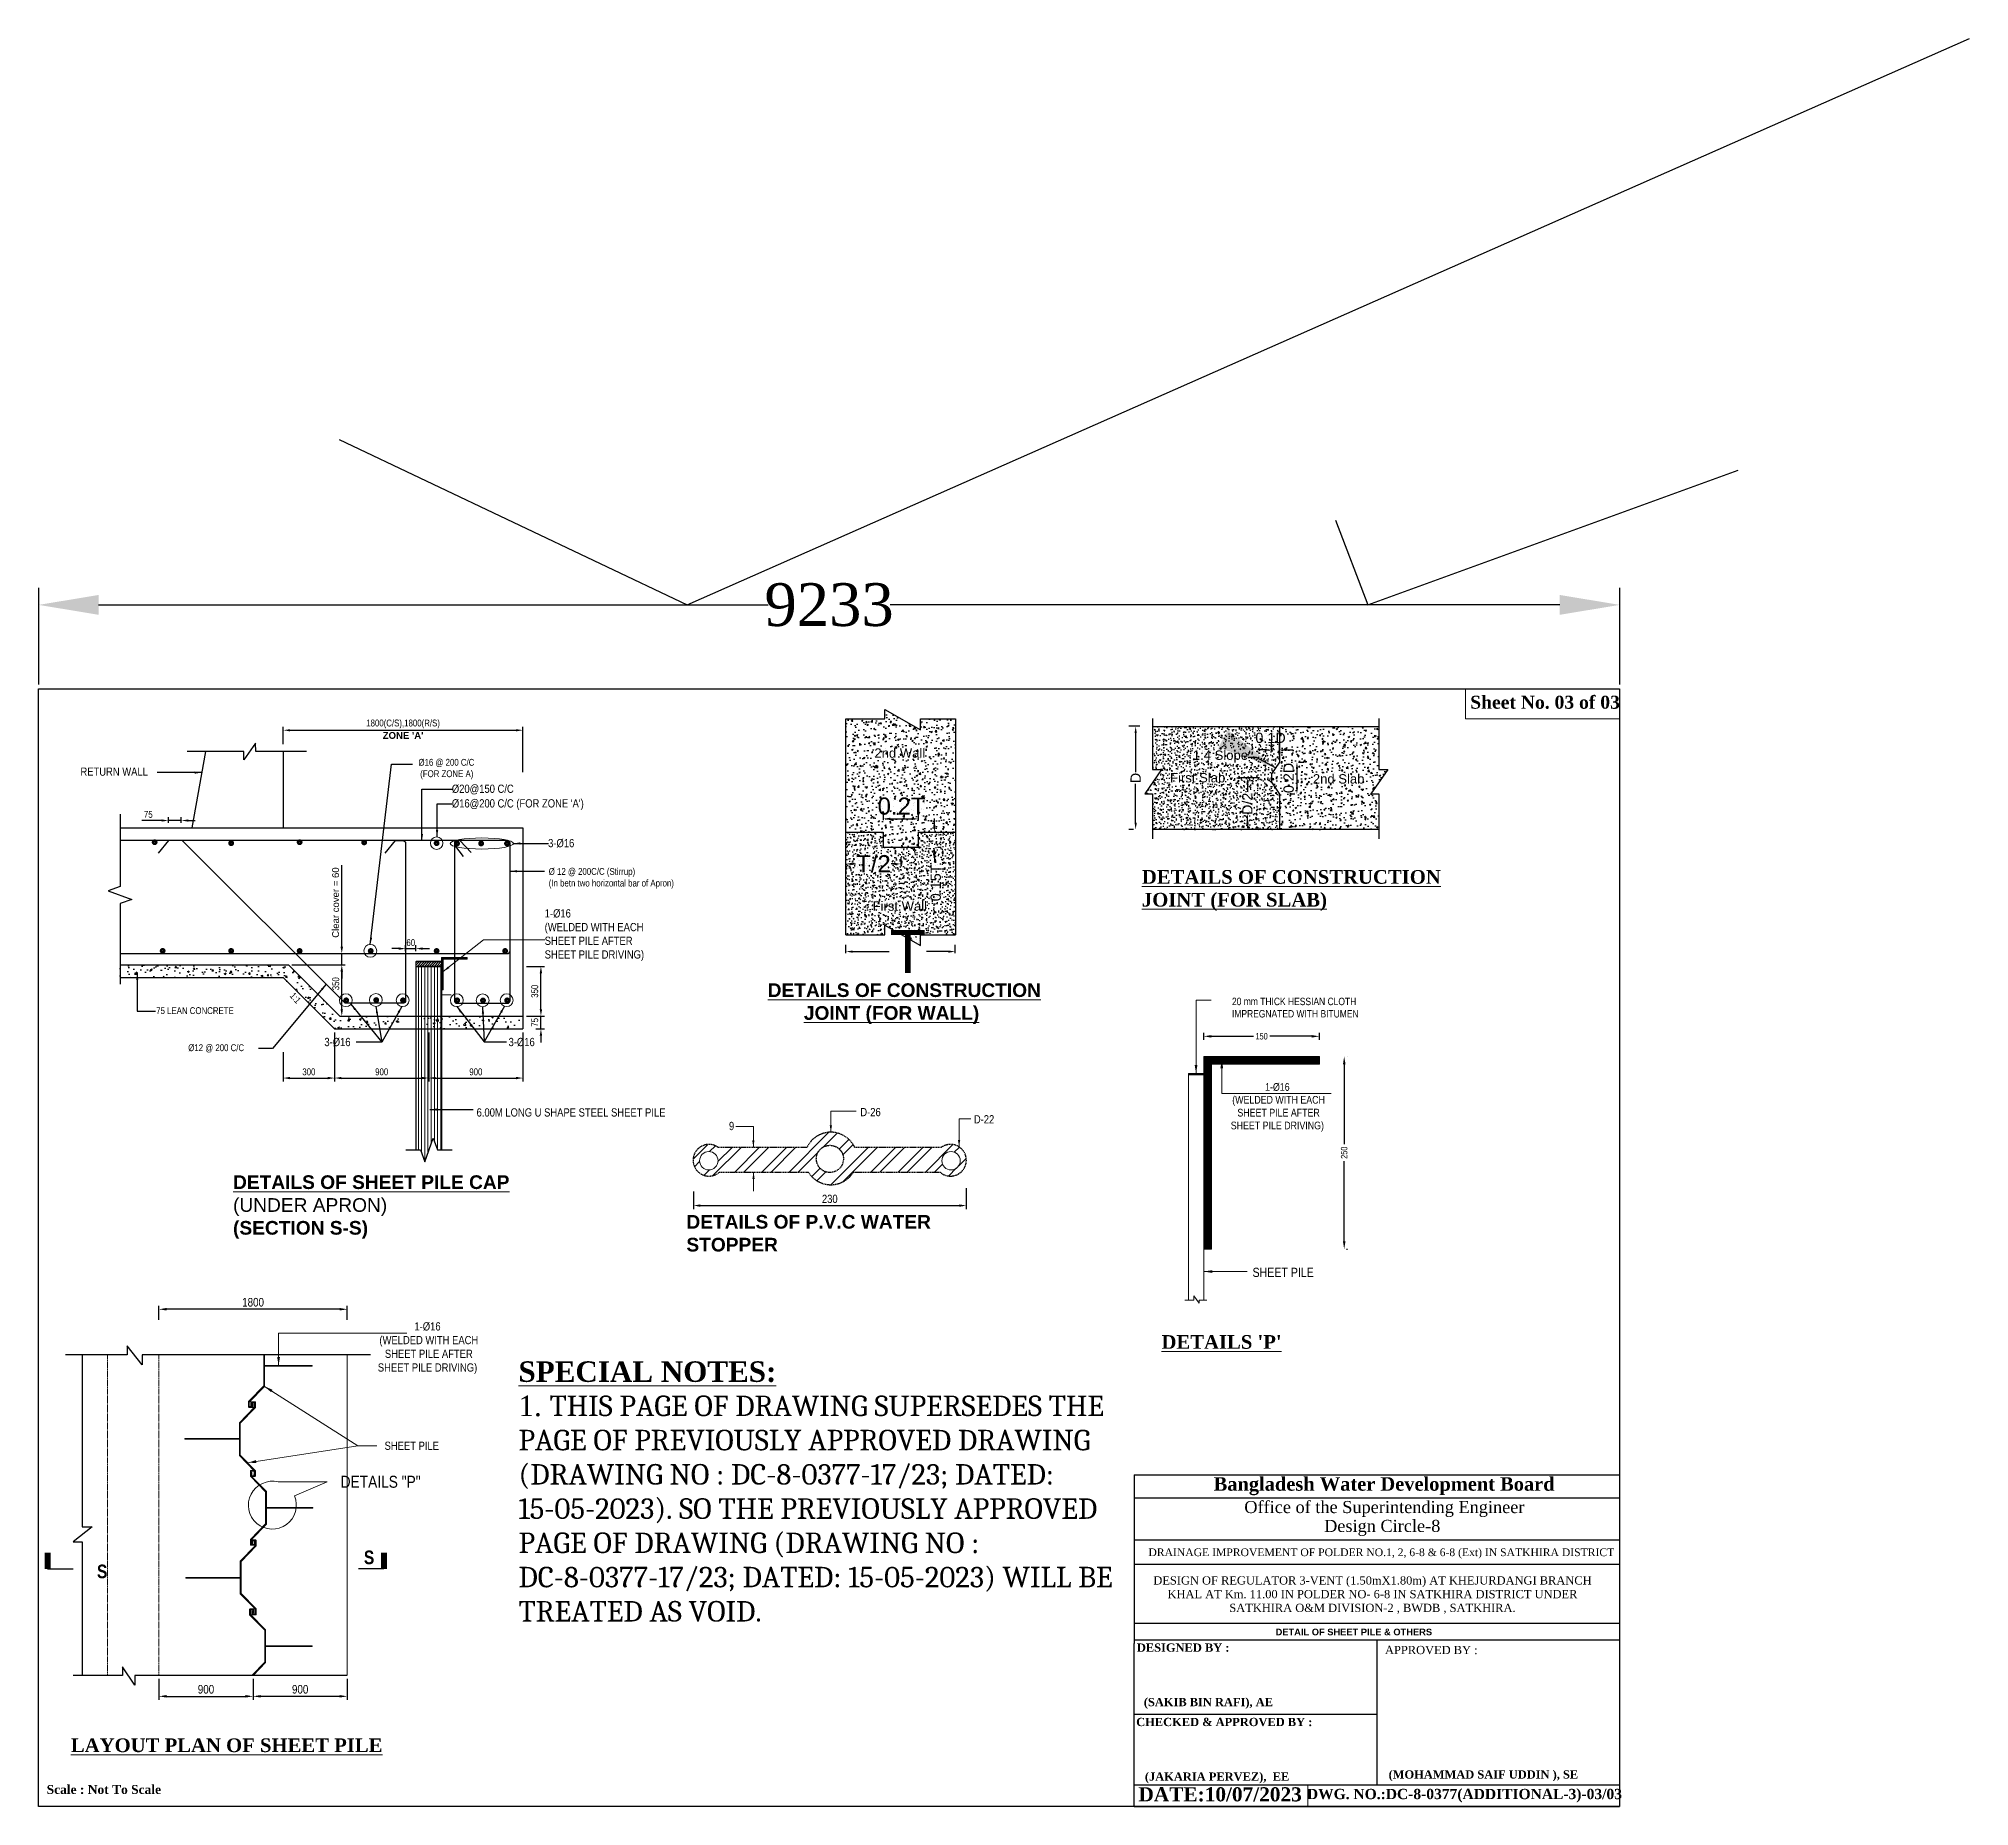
# Model space of a CAD drawing. Extents: x -119161 to 3778985, y -718511 to -30958.
# Drawn here: x 2916598 to 2927873, y -694622 to -684295 of the extents above; entities that cross this region are included whole.
import ezdxf

# ---------------------------------------------------------------- set-up
doc = ezdxf.new("R2010")
doc.units = 0
doc.header["$MEASUREMENT"] = 0
doc.linetypes.add('DASHED', pattern=[0.75, 0.5, -0.25])
doc.linetypes.add('DASHED2', pattern=[9.525, 6.35, -3.175])
doc.layers.get('0').update_dxf_attribs({"linetype": 'CONTINUOUS'})
doc.layers.get('DEFPOINTS').update_dxf_attribs({"linetype": 'CONTINUOUS'})
for name, color, linetype, lineweight in [('Dim', 7, 'CONTINUOUS', 9), ('HATCH', 252, 'CONTINUOUS', 5), ('Left Bank Profile', 7, 'CONTINUOUS', 25), ('ROD', 1, 'CONTINUOUS', 30), ('Sheet Pile', 13, 'CONTINUOUS', 18), ('slop', 8, 'CONTINUOUS', 9), ('TEXT-ROOM', 4, 'CONTINUOUS', 5)]:
    doc.layers.add(name, color=color, linetype=linetype, lineweight=lineweight)
for name, color, linetype in [('DOTTED', 240, 'DASHED2'), ('LINE', 7, 'CONTINUOUS'), ('REINF.', 1, 'CONTINUOUS'), ('TEXT', 10, 'CONTINUOUS'), ('TXT', 7, 'CONTINUOUS')]:
    doc.layers.add(name, color=color, linetype=linetype)
doc.styles.add('1-2', font='arial.ttf')
doc.styles.add('ARIAL', font='ARIALN.TTF')
doc.styles.add('Arial-25', font='arial.ttf')
doc.styles.add('DIM', font='isocp3.shx')
doc.styles.get("Standard").update_dxf_attribs({"font": 'times.ttf', "height": 250})
doc.styles.add('text', font='ARIALN.TTF', dxfattribs={"height": 1.6})
doc.dimstyles.new('1-2', dxfattribs={"dimtxt": 240, "dimasz": 360, "dimexe": 120, "dimexo": 120, "dimgap": 24, "dimtad": 1, "dimdec": 0, "dimzin": 3, "dimdsep": 46, "dimtxsty": '1-2', "dimblk": 'DOTSMALL', "dimcen": 0, "dimdle": 120, "dimclrd": 256, "dimclre": 256, "dimclrt": 6, "dimadec": 0, "dimazin": 0, "dimtfac": 0.6, "dimtdec": 0, "dimtofl": 0, "dimtmove": 2, "dimatfit": 3, "dimfxl": 2, "dimfrac": 1, "dimtolj": 1, "dimtzin": 0, "dimlwd": 13, "dimlwe": 13, "dimarcsym": 0})
doc.dimstyles.new('3', dxfattribs={"dimtxt": 225, "dimasz": 350, "dimexe": 100, "dimexo": 25, "dimgap": 9, "dimtad": 0, "dimdec": 0, "dimzin": 0, "dimdsep": 46, "dimtxsty": 'Standard', "dimcen": 0, "dimclrt": 256, "dimadec": 0, "dimazin": 0, "dimtfac": 1, "dimtdec": 0, "dimtofl": 0, "dimtmove": 2, "dimatfit": 3, "dimfxl": 1, "dimtolj": 1, "dimtzin": 0, "dimarcsym": 0})
doc.dimstyles.new('dim_20', dxfattribs={"dimtxt": 40, "dimasz": 40, "dimexe": 20, "dimexo": 20, "dimgap": 15, "dimtad": 1, "dimdec": 0, "dimzin": 0, "dimdsep": 46, "dimtxsty": 'DIM', "dimcen": 150, "dimclrd": 5, "dimclre": 5, "dimclrt": 7, "dimadec": 0, "dimazin": 0, "dimtfac": 1, "dimtdec": 0, "dimtmove": 0, "dimatfit": 3, "dimfxl": 20, "dimtolj": 1, "dimtzin": 0, "dimarcsym": 0})

msp = doc.modelspace()

# ---------------------------------------------------------------- texts
at = {"layer": 'Dim', "color": 7, "ltscale": 50, "char_height": 40, "attachment_point": 1, "style": 'ARIAL'}
for s, insert, width in [('\\pi221.7;Ø16 @ 200 C/C\\P\\pi231.9;(FOR ZONE A)', (2918594.1, -688502.7), 837.214), ('Ø 12 @ 200C/C (Stirrup)', (2919576.7, -689140.3), 705.75), ('(In betn two horizontal bar of Apron) ', (2919576.7, -689208), 1148.638), ('75 LEAN CONCRETE', (2917284.1, -689953.3), 1148.638), ('\\pi221.7;Ø12 @ 200 C/C', (2917249.5, -690169.8), 837.214)]:
    msp.add_mtext(s, dxfattribs=dict(at, insert=insert, width=width))
at = {"layer": 'LINE', "color": 0, "style": 'ARIAL'}
for s, p in [('D-26', (2921396.3, -690589.8)), ('D-22', (2922059.4, -690632))]:
    msp.add_text(s, height=48, dxfattribs=at).set_placement(p)
at = {"layer": 'LINE', "color": 7, "lineweight": 9}
msp.add_text('APPROVED BY :', height=48.071, dxfattribs=at).set_placement((2924460.5, -693732.1))
for s, insert, char_height, width, attachment_point in [('{\\fTimes New Roman|b1|i0|c0|p18;Sheet No. 03 of 03}', (2924958, -688133.7), 75.767, 2721.518, 1), ('{\\fTimes New Roman|b1|i0|c0|p18;Bangladesh Water Development Board}', (2923459.8, -692698.6), 78.962, 2836.305, 1), ('{\\fTimes New Roman|b0|i0|c0|p18;Office of the Superintending Engineer}', (2923638.8, -692837.5), 70.664, 2538.221, 1), ('{\\fTimes New Roman|b0|i0|c0|p18;Design Circle-8}', (2924104.9, -692948), 70.664, 2538.221, 1), ('{\\fTimes New Roman Greek|b0|i0|c0|p18;\\C256;DRAINAGE IMPROVEMENT OF POLDER NO.1, 2, 6-8 & 6-8 (Ext) IN SATKHIRA DISTRICT }', (2924439, -693174.4), 44.995, 2758.981, 8), ('{\\fTimes New Roman Greek|b0|i0|c0|p18;\\C256;DESIGN OF REGULATOR 3-VENT (1.50mX1.80m) AT KHEJURDANGI BRANCH KHAL AT Km. 11.00 IN POLDER NO- 6-8 IN SATKHIRA DISTRICT UNDER SATKHIRA O&M DIVISION-2 , BWDB , SATKHIRA.}', (2924387.2, -693497.2), 48.0706, 2675.226, 8)]:
    msp.add_mtext(s, dxfattribs=dict(at, insert=insert, char_height=char_height, width=width, attachment_point=attachment_point))
at = {"layer": 'LINE', "color": 0, "lineweight": -2, "char_height": 54.623, "attachment_point": 5}
for s, insert in [('\\A1;{\\fArial|b0|i0|c0|p34;2nd Wall}', (2921626.9, -688469)), ('\\A1;{\\fArial|b0|i0|c0|p34;1:4 Slope}', (2923499.5, -688489.1)), ('\\A1;{\\fArial|b0|i0|c0|p34;First Slab}', (2923366.3, -688612.9)), ('\\A1;{\\fArial|b0|i0|c0|p34;2nd Slab}', (2924189.7, -688619.7)), ('\\A1;{\\fArial|b0|i0|c0|p34;First Wall}', (2921626.9, -689362.7))]:
    msp.add_mtext(s, dxfattribs=dict(at, insert=insert))
at = {"layer": 'LINE', "color": 0, "ltscale": 50, "char_height": 48, "attachment_point": 1, "style": 'ARIAL'}
for s, insert, width in [('{\\C7;RETURN WALL}', (2916841.8, -688553), 1052.552), ('{\\C7;%%C20@150 C/C }', (2919010.9, -688653), 1052.552), ("{\\C7;%%C16@200 C/C (FOR ZONE 'A')}", (2919010.9, -688738.4), 1052.552), ('{\\C7;3-%%C16}', (2919573, -688970.5), 300.307), ('{\\C7;1-%%C16\\P(WELDED WITH EACH\\PSHEET PILE AFTER \\PSHEET PILE DRIVING)}', (2919553, -689381), 823.745), ('{\\C7;3-%%C16}', (2918266.4, -690132.5), 823.745), ('{\\C7;3-%%C16}', (2919342.1, -690132.5), 823.745), ('{\\C7;6.00M LONG U SHAPE STEEL SHEET PILE }', (2919155.3, -690543.9), 1089.847)]:
    msp.add_mtext(s, dxfattribs=dict(at, insert=insert, width=width))
at = {"layer": 'LINE', "color": 7, "attachment_point": 5, "style": 'ARIAL'}
for s, insert, char_height, width in [('{\\H0.8x;20 mm THICK HESSIAN CLOTH\\P IMPREGNATED WITH BITUMEN} ', (2923929.7, -689955.8), 54, 1231.654), ('1-%%C16\\P (WELDED WITH EACH\\P SHEET PILE AFTER \\PSHEET PILE DRIVING)', (2923831.8, -690538.4), 45, 1231.654), ('1-%%C16\\P (WELDED WITH EACH\\P SHEET PILE AFTER \\PSHEET PILE DRIVING)', (2918868.7, -691944.9), 48, 1160.031), ('SHEET PILE', (2918776.8, -692515.3), 48, 415.803), ('DETAILS "P"', (2918595, -692725.9), 70, 1003.095)]:
    msp.add_mtext(s, dxfattribs=dict(at, insert=insert, char_height=char_height, width=width))
at = {"layer": 'LINE', "color": 4, "attachment_point": 5, "style": 'ARIAL'}
for s, insert, char_height, width in [('\\A1;9', (2920644.4, -690647.3), 48, 1278.03), ('{\\C7;SHEET PILE}', (2923865.7, -691502.6), 54, 7484.447)]:
    msp.add_mtext(s, dxfattribs=dict(at, insert=insert, char_height=char_height, width=width))
at = {"layer": 'LINE', "color": 7, "lineweight": 9, "insert": (2919400.1, -692021.9), "char_height": 144, "width": 3622.185, "attachment_point": 1, "style": 'Arial-25'}
msp.add_mtext('\\A1;{\\fTimes New Roman|b1|i0|c0|p18;\\H0.8333x;\\LSPECIAL NOTES:\\l^J\\fTimes New Roman|b0|i0|c0|p18;1. \\A0;\\fCambria|b0|i0|c0|p18;\\C256;THIS PAGE OF DRAWING SUPERSEDES THE PAGE OF PREVIOUSLY APPROVED DRAWING    (DRAWING NO : DC-8-0377-17/23; DATED: 15-05-2023). SO THE PREVIOUSLY APPROVED PAGE OF DRAWING (DRAWING NO : DC-8-0377-17/23; DATED: 15-05-2023) WILL BE TREATED AS VOID.\\P\\A1;\\fTimes New Roman|b0|i0|c0|p18;\\H1.2x;\\C7;  }', dxfattribs=at)
at = {"layer": 'LINE', "color": 7, "lineweight": 9, "attachment_point": 1}
for s, insert, char_height in [('{\\fTimes New Roman|b1|i0|c0|p18;DESIGNED BY :}', (2923011.5, -693670), 48.071), ('{\\fTimes New Roman|b1|i0|c0|p18;\\C0;(SAKIB BIN RAFI), AE}', (2923051.8, -693988.2), 48.071), ('{\\fTimes New Roman|b1|i0|c0|p18;CHECKED & APPROVED BY :}', (2923007.5, -694104.5), 48.071), ('{\\fTimes New Roman|b1|i0|c0|p18;\\C0;(JAKARIA PERVEZ),  EE  }', (2923058.1, -694423.5), 48.071), ('{\\fTimes New Roman|b1|i0|c0|p18;\\C0;(MOHAMMAD SAIF UDDIN ), SE}', (2924481.5, -694411.1), 48.071), ('{\\fTimes New Roman|b1|i0|c0|p18;DATE:10/07/2023}', (2923020.6, -694510), 82.365), (' {\\fTimes New Roman|b1|i0|c0|p18;DWG. NO.:DC-8-0377(ADDITIONAL-3)-03/03}', (2923981.7, -694519.3), 60)]:
    msp.add_mtext(s, dxfattribs=dict(at, insert=insert, char_height=char_height))
at = {"layer": 'TEXT', "color": 7, "char_height": 79.38, "style": 'text'}
for insert, width, attachment_point in [((2916938.3, -693209.3), 114.666, 1), ((2918557.8, -693127.3), 64.786, 3)]:
    msp.add_mtext('{\\fArial Narrow|b1|i0|c0|p34;S}', dxfattribs=dict(at, insert=insert, width=width, attachment_point=attachment_point))
at = {"layer": 'TEXT', "color": 0, "linetype": 'ByBlock', "lineweight": -2, "insert": (2924278.5, -693583.5), "char_height": 38.862, "width": 3381.829, "attachment_point": 2, "style": 'ARIAL'}
msp.add_mtext('{\\fArial|b1|i0|c0|p34;\\C0;DETAIL OF SHEET PILE & OTHERS\\P }', dxfattribs=at)
at = {"layer": 'TEXT', "color": 0, "linetype": 'ByBlock', "insert": (2916644.6, -694496.9), "char_height": 52.029, "width": 964.549, "attachment_point": 1, "style": 'ARIAL'}
msp.add_mtext('{\\fTimes New Roman|b1|i0|c0|p18;Scale : Not To Scale}', dxfattribs=at)
at = {"layer": 'TEXT-ROOM', "char_height": 80, "attachment_point": 4}
for s, insert, width in [('\\pt983.4;{\\fTimes New Roman|b1|i0|c0|p18;\\L\\C0;DETAILS OF CONSTRUCTION \\PJOINT (FOR SLAB)}', (2923040.6, -689271.6), 1838.722), ('\\pi892.8,t1876;{\\fArial|b1|i0|c0|p34;\\L\\C0;DETAILS OF CONSTRUCTION \\P\\pi1104,t2087;JOINT (FOR WALL)}', (2919962.6, -689932.3), 3084.312), ('{\\fArial|b1|i0|c0|p34;\\L\\C0;DETAILS OF SHEET PILE CAP\\P\\fArial|b0|i0|c0|p34;\\l(UNDER APRON)\\P\\fArial|b1|i0|c0|p34;(SECTION S-S)}', (2917733, -691120.6), 5733.577), ('{\\fArial|b1|i0|c0|p34;\\C0;DETAILS OF P.V.C WATER STOPPER}', (2920380.8, -691274.1), 1838.722), ("{\\fTimes New Roman|b1|i0|c0|p18;\\L\\C7;DETAILS 'P'}", (2923155.1, -691909.2), 1838.722), ('{\\fTimes New Roman|b1|i0|c0|p18;\\L\\C7;LAYOUT PLAN OF SHEET PILE}', (2916786, -694265), 1838.722)]:
    msp.add_mtext(s, dxfattribs=dict(at, insert=insert, width=width))
at = {"layer": 'TXT', "color": 0, "style": 'ARIAL'}
msp.add_text('1:1', height=40, rotation=312.14299, dxfattribs=at).set_placement((2918061.5, -689888.6))

# ---------------------------------------------------------------- blocks, each defined once
blk = doc.blocks.new('*D475')
at = {"layer": 'DEFPOINTS', "color": 0, "linetype": 'Continuous', "lineweight": -2}
for p in [(2920422, -691009), (2922015, -690991), (2922015, -691112)]:
    blk.add_point(p, dxfattribs=at)
at = {"layer": 'Dim', "color": 5, "linetype": 'Continuous', "lineweight": -2}
for p, q in [((2920422, -691029), (2920422, -691132)), ((2922015, -691011), (2922015, -691132)), ((2920462, -691112), (2921975, -691112))]:
    blk.add_line(p, q, dxfattribs=at)
for points in [[(2920462, -691105), (2920462, -691119), (2920422, -691112)], [(2921975, -691105), (2921975, -691119), (2922015, -691112)]]:
    blk.add_solid(points, dxfattribs=at)
at = {"layer": 'Dim', "color": 7, "linetype": 'Continuous', "insert": (2921218, -691073), "char_height": 48, "attachment_point": 5, "style": 'ARIAL'}
blk.add_mtext('\\A1;230', dxfattribs=at)
blk = doc.blocks.new('_DotSmall')
at = {"color": 0, "linetype": 'ByBlock', "const_width": 0.5}
blk.add_lwpolyline([(-0.0625, 0, 1), (0.0625, 0, 1)], format="xyb", close=True, dxfattribs=at)
blk = doc.blocks.new('*D476')
at = {"layer": 'DEFPOINTS', "color": 0, "lineweight": -2}
for p in [(2921312, -689662), (2921951, -689628), (2921951, -689662)]:
    blk.add_point(p, dxfattribs=at)
at = {"layer": 'LINE', "color": 0, "lineweight": -2}
for p, q in [((2921312, -689637), (2921312, -689588)), ((2921951, -689637), (2921951, -689588))]:
    blk.add_line(p, q, dxfattribs=at)
at = {"layer": 'LINE', "color": 0}
for p, q in [((2921352, -689628), (2921565, -689628)), ((2921911, -689628), (2921782, -689628))]:
    blk.add_line(p, q, dxfattribs=at)
at = {"layer": 'LINE', "color": 0, "lineweight": -2}
for points in [[(2921352, -689622), (2921352, -689635), (2921312, -689628)], [(2921911, -689622), (2921911, -689635), (2921951, -689628)]]:
    blk.add_solid(points, dxfattribs=at)
at = {"layer": 'LINE', "lineweight": -2, "insert": (2921674, -689628), "char_height": 250, "attachment_point": 5}
blk.add_mtext('\\A1;{\\fArial|b0|i0|c0|p34;T}', dxfattribs=at)
blk = doc.blocks.new('*D477')
at = {"layer": 'DEFPOINTS', "color": 0, "lineweight": -2}
for p in [(2921312, -689150), (2921634, -689116), (2921634, -689150)]:
    blk.add_point(p, dxfattribs=at)
at = {"layer": 'LINE', "color": 0, "lineweight": -2}
for p, q in [((2921312, -689125), (2921312, -689076)), ((2921634, -689125), (2921634, -689076))]:
    blk.add_line(p, q, dxfattribs=at)
at = {"layer": 'LINE', "color": 0}
for p, q in [((2921352, -689116), (2921368, -689116)), ((2921594, -689116), (2921577, -689116))]:
    blk.add_line(p, q, dxfattribs=at)
at = {"layer": 'LINE', "color": 0, "lineweight": -2}
for points in [[(2921352, -689110), (2921352, -689123), (2921312, -689116)], [(2921594, -689110), (2921594, -689123), (2921634, -689116)]]:
    blk.add_solid(points, dxfattribs=at)
at = {"layer": 'LINE', "lineweight": -2, "insert": (2921473, -689116), "char_height": 250, "attachment_point": 5}
blk.add_mtext('\\A1;{\\fArial|b0|i0|c0|p34;\\H0.4x;T/2}', dxfattribs=at)
blk = doc.blocks.new('*D478')
at = {"layer": 'DEFPOINTS', "color": 0, "lineweight": -2}
for p in [(2921531, -688886), (2921736, -688853), (2921736, -688886)]:
    blk.add_point(p, dxfattribs=at)
at = {"layer": 'LINE', "color": 0, "lineweight": -2}
for p, q in [((2921531, -688861), (2921531, -688813)), ((2921736, -688861), (2921736, -688813))]:
    blk.add_line(p, q, dxfattribs=at)
at = {"layer": 'LINE', "color": 0}
blk.add_line((2921571, -688853), (2921696, -688853), dxfattribs=at)
at = {"layer": 'LINE', "color": 0, "lineweight": -2}
for points in [[(2921571, -688846), (2921571, -688860), (2921531, -688853)], [(2921696, -688846), (2921696, -688860), (2921736, -688853)]]:
    blk.add_solid(points, dxfattribs=at)
at = {"layer": 'LINE', "lineweight": -2, "insert": (2921637, -688779), "char_height": 250, "attachment_point": 5}
blk.add_mtext('\\A1;{\\fArial|b0|i0|c0|p34;\\H0.4x;0.2T}', dxfattribs=at)
blk = doc.blocks.new('*D479')
at = {"layer": 'DEFPOINTS', "color": 0, "lineweight": -2}
for p in [(2921813, -688930), (2921822, -689018), (2921829, -689018)]:
    blk.add_point(p, dxfattribs=at)
at = {"layer": 'LINE', "color": 0}
for p, q in [((2921829, -688890), (2921829, -688850)), ((2921829, -689058), (2921829, -689098))]:
    blk.add_line(p, q, dxfattribs=at)
at = {"layer": 'LINE', "color": 0, "lineweight": -2}
for p, q in [((2921838, -688930), (2921869, -688930)), ((2921847, -689018), (2921869, -689018))]:
    blk.add_line(p, q, dxfattribs=at)
for points in [[(2921822, -688890), (2921836, -688890), (2921829, -688930)], [(2921822, -689058), (2921836, -689058), (2921829, -689018)]]:
    blk.add_solid(points, dxfattribs=at)
at = {"layer": 'LINE', "lineweight": -2, "insert": (2921837, -689227), "char_height": 250, "attachment_point": 5, "rotation": 90}
blk.add_mtext('\\A1;{\\fArial|b0|i0|c0|p34;\\H0.24x;0.15T}', dxfattribs=at)
blk = doc.blocks.new('*D480')
at = {"layer": 'DEFPOINTS', "color": 0, "lineweight": -2}
for p in [(2923753, -688614), (2923657, -688916), (2923669, -688916)]:
    blk.add_point(p, dxfattribs=at)
at = {"layer": 'LINE', "color": 0, "lineweight": -2}
for p, q in [((2923728, -688614), (2923617, -688614)), ((2923644, -688916), (2923617, -688916))]:
    blk.add_line(p, q, dxfattribs=at)
at = {"layer": 'LINE', "color": 0}
for p, q in [((2923657, -688654), (2923657, -688696)), ((2923657, -688876), (2923657, -688834))]:
    blk.add_line(p, q, dxfattribs=at)
at = {"layer": 'LINE', "color": 0, "lineweight": -2}
for points in [[(2923650, -688654), (2923664, -688654), (2923657, -688614)], [(2923650, -688876), (2923664, -688876), (2923657, -688916)]]:
    blk.add_solid(points, dxfattribs=at)
at = {"layer": 'LINE', "lineweight": -2, "insert": (2923657, -688765), "char_height": 250, "attachment_point": 5, "rotation": 90}
blk.add_mtext('\\A1;{\\fArial|b0|i0|c0|p34;\\H0.24x;D/2}', dxfattribs=at)
blk = doc.blocks.new('*D481')
at = {"layer": 'DEFPOINTS', "color": 0, "lineweight": -2}
for p in [(2923053, -688312), (2923004, -688916), (2923016, -688916)]:
    blk.add_point(p, dxfattribs=at)
at = {"layer": 'LINE', "color": 0, "lineweight": -2}
for p, q in [((2923028, -688312), (2922964, -688312)), ((2922991, -688916), (2922964, -688916))]:
    blk.add_line(p, q, dxfattribs=at)
at = {"layer": 'LINE', "color": 0}
for p, q in [((2923004, -688352), (2923004, -688580)), ((2923004, -688876), (2923004, -688648))]:
    blk.add_line(p, q, dxfattribs=at)
at = {"layer": 'LINE', "color": 0, "lineweight": -2}
for points in [[(2922998, -688352), (2923011, -688352), (2923004, -688312)], [(2922998, -688876), (2923011, -688876), (2923004, -688916)]]:
    blk.add_solid(points, dxfattribs=at)
at = {"layer": 'LINE', "lineweight": -2, "insert": (2923004, -688614), "char_height": 250, "attachment_point": 5, "rotation": 90}
blk.add_mtext('\\A1;{\\fArial|b0|i0|c0|p34;\\H0.24x;D}', dxfattribs=at)
blk = doc.blocks.new('*D482')
at = {"layer": 'DEFPOINTS', "color": 0, "lineweight": -2}
for p in [(2923931, -688521), (2923946, -688708), (2923958, -688708)]:
    blk.add_point(p, dxfattribs=at)
at = {"layer": 'LINE', "color": 0}
blk.add_line((2923946, -688561), (2923946, -688668), dxfattribs=at)
at = {"layer": 'LINE', "color": 0, "lineweight": -2}
for p, q in [((2923956, -688521), (2923986, -688521)), ((2923933, -688708), (2923906, -688708))]:
    blk.add_line(p, q, dxfattribs=at)
for points in [[(2923940, -688561), (2923953, -688561), (2923946, -688521)], [(2923940, -688668), (2923953, -688668), (2923946, -688708)]]:
    blk.add_solid(points, dxfattribs=at)
at = {"layer": 'LINE', "lineweight": -2, "insert": (2923898, -688614), "char_height": 250, "attachment_point": 5, "rotation": 90}
blk.add_mtext('\\A1;{\\fArial|b0|i0|c0|p34;\\H0.24x;0.2D}', dxfattribs=at)
blk = doc.blocks.new('*D483')
at = {"layer": 'DEFPOINTS', "color": 0, "lineweight": -2}
for p in [(2923798, -688484), (2923844, -688450), (2923844, -688484)]:
    blk.add_point(p, dxfattribs=at)
at = {"layer": 'LINE', "color": 0}
for p, q in [((2923758, -688450), (2923718, -688450)), ((2923884, -688450), (2923924, -688450))]:
    blk.add_line(p, q, dxfattribs=at)
at = {"layer": 'LINE', "color": 0, "lineweight": -2}
for p, q in [((2923798, -688459), (2923798, -688410)), ((2923844, -688459), (2923844, -688410))]:
    blk.add_line(p, q, dxfattribs=at)
for points in [[(2923758, -688444), (2923758, -688457), (2923798, -688450)], [(2923884, -688444), (2923884, -688457), (2923844, -688450)]]:
    blk.add_solid(points, dxfattribs=at)
at = {"layer": 'LINE', "lineweight": -2, "insert": (2923792, -688380), "char_height": 250, "attachment_point": 5}
blk.add_mtext('\\A1;{\\fArial|b0|i0|c0|p34;\\H0.24x;0.1D}', dxfattribs=at)
blk = doc.blocks.new('*D484')
at = {"layer": 'DEFPOINTS', "color": 0, "lineweight": -2, "ltscale": 50}
for p in [(2923402, -690163), (2924077, -690123), (2924077, -690163)]:
    blk.add_point(p, dxfattribs=at)
at = {"layer": 'Dim', "color": 5, "lineweight": -2, "ltscale": 50}
for p, q in [((2923402, -690143), (2923402, -690103)), ((2923447, -690123), (2923692, -690123)), ((2924032, -690123), (2923787, -690123)), ((2924077, -690143), (2924077, -690103))]:
    blk.add_line(p, q, dxfattribs=at)
for points in [[(2923447, -690116), (2923447, -690131), (2923402, -690123)], [(2924032, -690116), (2924032, -690131), (2924077, -690123)]]:
    blk.add_solid(points, dxfattribs=at)
at = {"layer": 'Dim', "color": 7, "ltscale": 50, "insert": (2923740, -690123), "char_height": 50, "attachment_point": 5, "style": 'ARIAL'}
blk.add_mtext('\\A1;{\\H0.75x;150}', dxfattribs=at)
blk = doc.blocks.new('*D485')
at = {"layer": 'DEFPOINTS', "color": 0, "lineweight": -2, "ltscale": 50}
for p in [(2924222, -690241), (2924216, -691366), (2924222, -691366)]:
    blk.add_point(p, dxfattribs=at)
at = {"layer": 'Dim', "color": 5, "lineweight": -2, "ltscale": 50}
for p, q in [((2924222, -690286), (2924222, -690754)), ((2924242, -690241), (2924242, -690241)), ((2924222, -691321), (2924222, -690853)), ((2924236, -691366), (2924242, -691366))]:
    blk.add_line(p, q, dxfattribs=at)
for points in [[(2924215, -690286), (2924230, -690286), (2924222, -690241)], [(2924215, -691321), (2924230, -691321), (2924222, -691366)]]:
    blk.add_solid(points, dxfattribs=at)
at = {"layer": 'Dim', "color": 7, "ltscale": 50, "insert": (2924222, -690803), "char_height": 50, "attachment_point": 5, "rotation": 90, "style": 'ARIAL'}
blk.add_mtext('\\A1;{\\H0.75x;250}', dxfattribs=at)
blk = doc.blocks.new('*D461')
at = {"layer": 'DEFPOINTS', "color": 0, "lineweight": -2, "ltscale": 50}
for p in [(2917850, -693857), (2918400, -693857), (2917850, -693979)]:
    blk.add_point(p, dxfattribs=at)
at = {"layer": 'Dim', "color": 5, "lineweight": -2, "ltscale": 50}
for p, q in [((2917850, -693877), (2917850, -693999)), ((2918400, -693877), (2918400, -693999)), ((2918355, -693979), (2917895, -693979))]:
    blk.add_line(p, q, dxfattribs=at)
for points in [[(2917895, -693971), (2917895, -693986), (2917850, -693979)], [(2918355, -693971), (2918355, -693986), (2918400, -693979)]]:
    blk.add_solid(points, dxfattribs=at)
at = {"layer": 'Dim', "color": 7, "ltscale": 50, "insert": (2918125, -693938), "char_height": 50, "attachment_point": 5, "style": 'ARIAL'}
blk.add_mtext('\\A1;900', dxfattribs=at)
blk = doc.blocks.new('*D462')
at = {"layer": 'DEFPOINTS', "color": 0, "lineweight": -2, "ltscale": 50}
for p in [(2917300, -693857), (2917850, -693857), (2917850, -693979)]:
    blk.add_point(p, dxfattribs=at)
at = {"layer": 'Dim', "color": 5, "lineweight": -2, "ltscale": 50}
for p, q in [((2917300, -693877), (2917300, -693999)), ((2917850, -693877), (2917850, -693999)), ((2917345, -693979), (2917805, -693979))]:
    blk.add_line(p, q, dxfattribs=at)
for points in [[(2917345, -693971), (2917345, -693986), (2917300, -693979)], [(2917805, -693971), (2917805, -693986), (2917850, -693979)]]:
    blk.add_solid(points, dxfattribs=at)
at = {"layer": 'Dim', "color": 7, "ltscale": 50, "insert": (2917575, -693938), "char_height": 50, "attachment_point": 5, "style": 'ARIAL'}
blk.add_mtext('\\A1;900', dxfattribs=at)
blk = doc.blocks.new('*D463')
at = {"layer": 'DEFPOINTS', "color": 0, "lineweight": -2, "ltscale": 50}
for p in [(2917300, -691718), (2917300, -691799), (2918400, -691799)]:
    blk.add_point(p, dxfattribs=at)
at = {"layer": 'Dim', "color": 5, "lineweight": -2, "ltscale": 50}
for p, q in [((2917300, -691779), (2917300, -691698)), ((2918355, -691718), (2917345, -691718)), ((2918400, -691779), (2918400, -691698))]:
    blk.add_line(p, q, dxfattribs=at)
for points in [[(2917345, -691710), (2917345, -691725), (2917300, -691718)], [(2918355, -691710), (2918355, -691725), (2918400, -691718)]]:
    blk.add_solid(points, dxfattribs=at)
at = {"layer": 'Dim', "color": 7, "ltscale": 50, "insert": (2917850, -691677), "char_height": 50, "attachment_point": 5, "style": 'ARIAL'}
blk.add_mtext('\\A1;1800', dxfattribs=at)
blk = doc.blocks.new('sec')
at = {"layer": 'TEXT', "color": 5}
blk.add_lwpolyline([(0, 0), (-848, 0)], dxfattribs=at)
at = {"layer": 'TEXT', "color": 5, "const_width": 200}
blk.add_lwpolyline([(0, 0), (0, 537)], dxfattribs=at)
blk = doc.blocks.new('*D464')
at = {"layer": 'DEFPOINTS', "color": 0, "linetype": 'Continuous', "lineweight": -2}
for p in [(2918326, -690080), (2918876, -690080), (2918876, -690367)]:
    blk.add_point(p, dxfattribs=at)
at = {"layer": 'Dim', "color": 5, "linetype": 'Continuous', "lineweight": -2}
for p, q in [((2918326, -690100), (2918326, -690387)), ((2918876, -690100), (2918876, -690387)), ((2918366, -690367), (2918836, -690367))]:
    blk.add_line(p, q, dxfattribs=at)
for points in [[(2918366, -690360), (2918366, -690374), (2918326, -690367)], [(2918836, -690360), (2918836, -690374), (2918876, -690367)]]:
    blk.add_solid(points, dxfattribs=at)
at = {"layer": 'Dim', "color": 7, "linetype": 'Continuous', "insert": (2918601, -690331), "char_height": 40, "attachment_point": 5, "style": 'ARIAL'}
blk.add_mtext('\\A1;900', dxfattribs=at)
blk = doc.blocks.new('*D465')
at = {"layer": 'DEFPOINTS', "color": 0, "linetype": 'Continuous', "lineweight": -2}
for p in [(2918876, -690080), (2919426, -690080), (2919426, -690367)]:
    blk.add_point(p, dxfattribs=at)
at = {"layer": 'Dim', "color": 5, "linetype": 'Continuous', "lineweight": -2}
for p, q in [((2918876, -690100), (2918876, -690387)), ((2919426, -690100), (2919426, -690387)), ((2918916, -690367), (2919386, -690367))]:
    blk.add_line(p, q, dxfattribs=at)
for points in [[(2918916, -690360), (2918916, -690374), (2918876, -690367)], [(2919386, -690360), (2919386, -690374), (2919426, -690367)]]:
    blk.add_solid(points, dxfattribs=at)
at = {"layer": 'Dim', "color": 7, "linetype": 'Continuous', "insert": (2919151, -690331), "char_height": 40, "attachment_point": 5, "style": 'ARIAL'}
blk.add_mtext('\\A1;900', dxfattribs=at)
blk = doc.blocks.new('*D466')
at = {"layer": 'DEFPOINTS', "color": 0, "linetype": 'Continuous', "lineweight": -2}
for p in [(2919426, -689715), (2919531, -689715), (2919426, -690005)]:
    blk.add_point(p, dxfattribs=at)
at = {"layer": 'Dim', "color": 5, "linetype": 'Continuous', "lineweight": -2}
for p, q in [((2919446, -689715), (2919551, -689715)), ((2919531, -689965), (2919531, -689755)), ((2919446, -690005), (2919551, -690005))]:
    blk.add_line(p, q, dxfattribs=at)
for points in [[(2919524, -689755), (2919538, -689755), (2919531, -689715)], [(2919524, -689965), (2919538, -689965), (2919531, -690005)]]:
    blk.add_solid(points, dxfattribs=at)
at = {"layer": 'Dim', "color": 7, "linetype": 'Continuous', "insert": (2919495, -689860), "char_height": 40, "attachment_point": 5, "rotation": 90, "style": 'ARIAL'}
blk.add_mtext('\\A1;350', dxfattribs=at)
blk = doc.blocks.new('*D467')
at = {"layer": 'DEFPOINTS', "color": 0, "linetype": 'Continuous', "lineweight": -2}
for p in [(2917356, -688863), (2917356, -688896), (2917431, -688896)]:
    blk.add_point(p, dxfattribs=at)
at = {"layer": 'Dim', "color": 5, "linetype": 'Continuous', "lineweight": -2}
for p, q in [((2917316, -688863), (2917200, -688863)), ((2917356, -688876), (2917356, -688843)), ((2917431, -688863), (2917356, -688863)), ((2917431, -688876), (2917431, -688843)), ((2917471, -688863), (2917511, -688863))]:
    blk.add_line(p, q, dxfattribs=at)
for points in [[(2917316, -688856), (2917316, -688869), (2917356, -688863)], [(2917471, -688856), (2917471, -688869), (2917431, -688863)]]:
    blk.add_solid(points, dxfattribs=at)
at = {"layer": 'Dim', "color": 7, "linetype": 'Continuous', "insert": (2917238, -688827), "char_height": 40, "attachment_point": 5, "style": 'ARIAL'}
blk.add_mtext('\\A1;75', dxfattribs=at)
blk = doc.blocks.new('*D468')
at = {"layer": 'DEFPOINTS', "color": 0, "lineweight": -2, "ltscale": 50}
for p in [(2918057, -689705), (2918368, -689705), (2918357, -690005)]:
    blk.add_point(p, dxfattribs=at)
at = {"layer": 'Dim', "color": 5, "lineweight": -2, "ltscale": 50}
for p, q in [((2918077, -689705), (2918388, -689705)), ((2918368, -689965), (2918368, -689745)), ((2918377, -690005), (2918388, -690005))]:
    blk.add_line(p, q, dxfattribs=at)
for points in [[(2918361, -689745), (2918375, -689745), (2918368, -689705)], [(2918361, -689965), (2918375, -689965), (2918368, -690005)]]:
    blk.add_solid(points, dxfattribs=at)
at = {"layer": 'Dim', "color": 7, "ltscale": 50, "insert": (2918333, -689816), "char_height": 40, "attachment_point": 5, "rotation": 90, "style": 'ARIAL'}
blk.add_mtext('\\A1;350', dxfattribs=at)
blk = doc.blocks.new('*D469')
at = {"layer": 'DEFPOINTS', "color": 0, "linetype": 'Continuous', "lineweight": -2}
for p in [(2918026, -690196), (2918326, -690286), (2918326, -690367)]:
    blk.add_point(p, dxfattribs=at)
at = {"layer": 'Dim', "color": 5, "linetype": 'Continuous', "lineweight": -2}
for p, q in [((2918026, -690216), (2918026, -690387)), ((2918066, -690367), (2918286, -690367)), ((2918326, -690306), (2918326, -690387))]:
    blk.add_line(p, q, dxfattribs=at)
for points in [[(2918066, -690360), (2918066, -690374), (2918026, -690367)], [(2918286, -690360), (2918286, -690374), (2918326, -690367)]]:
    blk.add_solid(points, dxfattribs=at)
at = {"layer": 'Dim', "color": 7, "linetype": 'Continuous', "insert": (2918176, -690331), "char_height": 40, "attachment_point": 5, "style": 'ARIAL'}
blk.add_mtext('\\A1;300', dxfattribs=at)
blk = doc.blocks.new('*D470')
at = {"layer": 'DEFPOINTS', "color": 0, "lineweight": -2, "ltscale": 50}
for p in [(2918801, -689611), (2918741, -689645), (2918801, -689645)]:
    blk.add_point(p, dxfattribs=at)
at = {"layer": 'Dim', "color": 5, "lineweight": -2, "ltscale": 50}
for p, q in [((2918701, -689611), (2918661, -689611)), ((2918741, -689625), (2918741, -689591)), ((2918741, -689611), (2918801, -689611)), ((2918801, -689625), (2918801, -689591)), ((2918841, -689611), (2918881, -689611))]:
    blk.add_line(p, q, dxfattribs=at)
for points in [[(2918701, -689604), (2918701, -689618), (2918741, -689611)], [(2918841, -689604), (2918841, -689618), (2918801, -689611)]]:
    blk.add_solid(points, dxfattribs=at)
at = {"layer": 'Dim', "color": 7, "ltscale": 50, "insert": (2918771, -689576), "char_height": 40, "attachment_point": 5, "style": 'ARIAL'}
blk.add_mtext('\\A1;60', dxfattribs=at)
blk = doc.blocks.new('*D471')
at = {"layer": 'DEFPOINTS', "color": 0, "lineweight": -2, "ltscale": 50}
for p in [(2918038, -689640), (2918057, -689705), (2918368, -689640)]:
    blk.add_point(p, dxfattribs=at)
at = {"layer": 'Dim', "color": 5, "lineweight": -2, "ltscale": 50}
for p, q in [((2918368, -689600), (2918368, -689124)), ((2918058, -689640), (2918388, -689640)), ((2918077, -689705), (2918388, -689705)), ((2918368, -689705), (2918368, -689640)), ((2918368, -689745), (2918368, -689785))]:
    blk.add_line(p, q, dxfattribs=at)
for points in [[(2918361, -689600), (2918375, -689600), (2918368, -689640)], [(2918361, -689745), (2918375, -689745), (2918368, -689705)]]:
    blk.add_solid(points, dxfattribs=at)
at = {"layer": 'Dim', "color": 7, "ltscale": 50, "insert": (2918332, -689342), "char_height": 40, "attachment_point": 5, "rotation": 90, "style": 'DIM'}
blk.add_mtext('\\A1;{\\fArial|b0|i0|c0|p34;Clear cover = 60}', dxfattribs=at)
blk = doc.blocks.new('*D472')
at = {"layer": 'DEFPOINTS', "color": 0, "linetype": 'Continuous', "lineweight": -2}
for p in [(2919426, -688335), (2918026, -688436), (2919426, -688600)]:
    blk.add_point(p, dxfattribs=at)
at = {"layer": 'Dim', "color": 5, "linetype": 'Continuous', "lineweight": -2}
for p, q in [((2918026, -688416), (2918026, -688315)), ((2918066, -688335), (2919386, -688335)), ((2919426, -688580), (2919426, -688315))]:
    blk.add_line(p, q, dxfattribs=at)
for points in [[(2918066, -688329), (2918066, -688342), (2918026, -688335)], [(2919386, -688329), (2919386, -688342), (2919426, -688335)]]:
    blk.add_solid(points, dxfattribs=at)
at = {"layer": 'Dim', "color": 7, "linetype": 'Continuous', "char_height": 40, "attachment_point": 5, "style": 'ARIAL'}
for s, insert in [('\\A1;1800(C/S),1800(R/S)', (2918726, -688299)), ("\\A1;{\\fArial|b1|i0|c0|p34;ZONE 'A'}", (2918726, -688366))]:
    blk.add_mtext(s, dxfattribs=dict(at, insert=insert))
blk = doc.blocks.new('*D473')
at = {"layer": 'DEFPOINTS', "color": 0, "linetype": 'Continuous', "lineweight": -2}
for p in [(2919461, -690005), (2919531, -690005), (2919482, -690080)]:
    blk.add_point(p, dxfattribs=at)
at = {"layer": 'Dim', "color": 5, "linetype": 'Continuous', "lineweight": -2}
for p, q in [((2919531, -689965), (2919531, -689925)), ((2919481, -690005), (2919551, -690005)), ((2919531, -690080), (2919531, -690005)), ((2919502, -690080), (2919551, -690080)), ((2919531, -690120), (2919531, -690160))]:
    blk.add_line(p, q, dxfattribs=at)
for points in [[(2919524, -689965), (2919538, -689965), (2919531, -690005)], [(2919524, -690120), (2919538, -690120), (2919531, -690080)]]:
    blk.add_solid(points, dxfattribs=at)
at = {"layer": 'Dim', "color": 7, "linetype": 'Continuous', "insert": (2919495, -690042), "char_height": 40, "attachment_point": 5, "rotation": 90, "style": 'ARIAL'}
blk.add_mtext('\\A1;75', dxfattribs=at)
blk = doc.blocks.new('*D474')
at = {"layer": 'DEFPOINTS', "color": 0, "lineweight": -2, "ltscale": 0.5}
for p in [(2925831, -687603), (2916598, -688093), (2925831, -688093)]:
    blk.add_point(p, dxfattribs=at)
at = {"layer": 'LINE', "color": 0, "lineweight": -2, "ltscale": 0.5}
for p, q in [((2916598, -688068), (2916598, -687503)), ((2925831, -688068), (2925831, -687503)), ((2916948, -687603), (2920859, -687603)), ((2925481, -687603), (2921570, -687603))]:
    blk.add_line(p, q, dxfattribs=at)
for points in [[(2916948, -687545), (2916948, -687661), (2916598, -687603)], [(2925481, -687545), (2925481, -687661), (2925831, -687603)]]:
    blk.add_solid(points, dxfattribs=at)
at = {"layer": 'LINE', "ltscale": 0.5, "insert": (2921214, -687603), "char_height": 250, "attachment_point": 5}
blk.add_mtext('\\A1;9233', dxfattribs=at)

# ---------------------------------------------------------------- dimensions: what is measured, and where the dimension line sits
at = {"layer": 'Dim', "linetype": 'Continuous'}
for base, p1, p2, text, override, picture, middle in [((2919425.6, -688335.3), (2918025.6, -688436.4), (2919425.6, -688600.1), "1800(C/S),1800(R/S)\\X{\\fArial|b1|i0|c0|p34;ZONE 'A'}", {"dimgap": 10, "dimtxsty": 'ARIAL'}, '*D472', (2918725.6, -688335.3)), ((2918875.6, -690366.8), (2918325.6, -690079.9), (2918875.6, -690079.9), '900', {"dimtxsty": 'ARIAL'}, '*D464', (2918600.6, -690331.4)), ((2919425.6, -690366.8), (2918875.6, -690079.9), (2919425.6, -690079.9), '900', {"dimtxsty": 'ARIAL'}, '*D465', (2919150.6, -690331.4)), ((2918325.6, -690366.8), (2918025.6, -690196.4), (2918325.6, -690285.9), '300', {"dimtxsty": 'ARIAL'}, '*D469', (2918175.6, -690331.4)), ((2922015.5, -691112.1), (2920421.5, -691008.8), (2922015.5, -690990.5), '230', {"dimtxt": 48, "dimtxsty": 'ARIAL'}, '*D475', (2921218.5, -691072.6))]:
    dim = msp.add_linear_dim(base=base, p1=p1, p2=p2, text=text, dimstyle='dim_20', override=override, dxfattribs=at)
    dim.commit()
    dim.dimension.update_dxf_attribs({"geometry": picture, "text_midpoint": middle})
dim = msp.add_linear_dim(base=(2917356.5, -688862.7), p1=(2917431.5, -688895.9), p2=(2917356.5, -688895.9), dimstyle='dim_20', override={"dimtxsty": 'ARIAL'}, dxfattribs=at)
dim.commit()
dim.dimension.update_dxf_attribs({"geometry": '*D467', "text_midpoint": (2917238, -688827.3)})
at = {"layer": 'Dim', "ltscale": 50}
dim = msp.add_linear_dim(base=(2918368, -689639.9), p1=(2918056.6, -689704.9), p2=(2918037.7, -689639.9), angle=90, text='{\\fArial|b0|i0|c0|p34;Clear cover = 60}', dimstyle='dim_20', dxfattribs=at)
dim.commit()
dim.dimension.update_dxf_attribs({"geometry": '*D471', "text_midpoint": (2918332.3, -689341.8)})
dim = msp.add_linear_dim(base=(2918800.6, -689611), p1=(2918740.6, -689644.7), p2=(2918800.6, -689644.7), dimstyle='dim_20', override={"dimtxsty": 'ARIAL'}, dxfattribs=at)
dim.commit()
dim.dimension.update_dxf_attribs({"geometry": '*D470', "text_midpoint": (2918770.6, -689611), "dimtype": 160})
for base, p1, p2, text, override, picture, middle in [((2918368, -689704.9), (2918356.6, -690004.9), (2918056.6, -689704.9), '350', {"dimtxsty": 'ARIAL'}, '*D468', (2918368, -689815.6)), ((2924222.3, -691366), (2924221.6, -690241), (2924215.8, -691366), '{\\H0.75x;250}', {"dimtxt": 50, "dimasz": 45, "dimtxsty": 'ARIAL', "dimtmove": 2}, '*D485', (2924222.3, -690803.5))]:
    dim = msp.add_linear_dim(base=base, p1=p1, p2=p2, angle=90, text=text, dimstyle='dim_20', override=override, dxfattribs=at)
    dim.commit()
    dim.dimension.update_dxf_attribs({"geometry": picture, "text_midpoint": middle, "dimtype": 160})
at = {"layer": 'Dim', "linetype": 'Continuous'}
dim = msp.add_linear_dim(base=(2919530.8, -689714.9), p1=(2919425.6, -690004.9), p2=(2919425.6, -689714.9), angle=90, text='350', dimstyle='dim_20', override={"dimtxsty": 'ARIAL'}, dxfattribs=at)
dim.commit()
dim.dimension.update_dxf_attribs({"geometry": '*D466', "text_midpoint": (2919495.4, -689859.9)})
dim = msp.add_linear_dim(base=(2919530.8, -690004.9), p1=(2919482.4, -690079.9), p2=(2919461, -690004.9), angle=90, text='75', dimstyle='dim_20', override={"dimtxsty": 'ARIAL'}, dxfattribs=at)
dim.commit()
dim.dimension.update_dxf_attribs({"geometry": '*D473', "text_midpoint": (2919530.8, -690042.4), "dimtype": 160})
at = {"layer": 'Dim', "ltscale": 50}
dim = msp.add_linear_dim(base=(2924077.1, -690123.5), p1=(2923402.1, -690162.9), p2=(2924077.1, -690162.9), text='{\\H0.75x;150}', dimstyle='dim_20', override={"dimtxt": 50, "dimasz": 45, "dimtxsty": 'ARIAL', "dimtmove": 2}, dxfattribs=at)
dim.commit()
dim.dimension.update_dxf_attribs({"geometry": '*D484', "text_midpoint": (2923739.6, -690123.5), "dimtype": 160})
for base, p1, p2, text, picture, middle in [((2917299.9, -691717.6), (2918399.9, -691798.6), (2917299.9, -691798.6), '1800', '*D463', (2917849.9, -691677)), ((2917849.9, -693978.8), (2918399.9, -693857.2), (2917849.9, -693857.2), '900', '*D461', (2918124.9, -693938.3))]:
    dim = msp.add_linear_dim(base=base, p1=p1, p2=p2, text=text, dimstyle='dim_20', override={"dimtxt": 50, "dimasz": 45, "dimtxsty": 'ARIAL', "dimtmove": 2}, dxfattribs=at)
    dim.commit()
    dim.dimension.update_dxf_attribs({"geometry": picture, "text_midpoint": middle})
dim = msp.add_linear_dim(base=(2917849.9, -693978.8), p1=(2917299.9, -693857.2), p2=(2917849.9, -693857.2), angle=180, text='900', dimstyle='dim_20', override={"dimtxt": 50, "dimasz": 45, "dimtxsty": 'ARIAL', "dimtmove": 2}, dxfattribs=at)
dim.commit()
dim.dimension.update_dxf_attribs({"geometry": '*D462', "text_midpoint": (2917574.9, -693938.3)})
at = {"layer": 'LINE', "color": 3, "ltscale": 0.5}
dim = msp.add_linear_dim(base=(2925830.5, -687602.9), p1=(2916597.5, -688092.7), p2=(2925830.5, -688092.7), dimstyle='3', override={"dimfxl": 700}, dxfattribs=at)
dim.commit()
dim.dimension.update_dxf_attribs({"geometry": '*D474', "text_midpoint": (2921214, -687602.9)})
at = {"layer": 'LINE', "color": 0, "lineweight": -2}
for base, p1, p2, text, picture, middle in [((2923844.3, -688450.4), (2923798.1, -688483.8), (2923844.3, -688483.8), '{\\fArial|b0|i0|c0|p34;\\H0.24x;0.1D}', '*D483', (2923792.3, -688379.7)), ((2921736.5, -688853.1), (2921530.7, -688886.5), (2921736.5, -688886.5), '{\\fArial|b0|i0|c0|p34;\\H0.4x;0.2T}', '*D478', (2921636.8, -688778.7)), ((2921633.5, -689116.4), (2921311.5, -689149.8), (2921633.5, -689149.8), '{\\fArial|b0|i0|c0|p34;\\H0.4x;T/2}', '*D477', (2921472.5, -689116.4)), ((2921951.2, -689628.3), (2921311.5, -689661.7), (2921951.2, -689661.7), '{\\fArial|b0|i0|c0|p34;T}', '*D476', (2921673.5, -689628.3))]:
    dim = msp.add_linear_dim(base=base, p1=p1, p2=p2, text=text, dimstyle='3', override={"dimtxt": 40, "dimasz": 40, "dimexe": 40, "dimclrd": 0, "dimclre": 0, "dimlwd": 65535}, dxfattribs=at)
    dim.commit()
    dim.dimension.update_dxf_attribs({"geometry": picture, "text_midpoint": middle, "dimtype": 160})
for base, p1, p2, text, picture, middle in [((2923946.2, -688708.2), (2923930.6, -688521.1), (2923958.4, -688708.2), '{\\fArial|b0|i0|c0|p34;\\H0.24x;0.2D}', '*D482', (2923897.9, -688614.2)), ((2921829.1, -689017.7), (2921813.5, -688930.5), (2921821.8, -689017.7), '{\\fArial|b0|i0|c0|p34;\\H0.24x;0.15T}', '*D479', (2921836.8, -689226.8))]:
    dim = msp.add_linear_dim(base=base, p1=p1, p2=p2, angle=90, text=text, dimstyle='3', override={"dimtxt": 40, "dimasz": 40, "dimexe": 40, "dimclrd": 0, "dimclre": 0, "dimlwd": 65535}, dxfattribs=at)
    dim.commit()
    dim.dimension.update_dxf_attribs({"geometry": picture, "text_midpoint": middle, "dimtype": 160})
for base, p1, p2, text, picture, middle in [((2923004.2, -688915.9), (2923052.5, -688312.5), (2923016.3, -688915.9), '{\\fArial|b0|i0|c0|p34;\\H0.24x;D}', '*D481', (2923004.2, -688614.2)), ((2923656.9, -688915.9), (2923753, -688614.2), (2923669.1, -688915.9), '{\\fArial|b0|i0|c0|p34;\\H0.24x;D/2}', '*D480', (2923656.9, -688765))]:
    dim = msp.add_linear_dim(base=base, p1=p1, p2=p2, angle=90, text=text, dimstyle='3', override={"dimtxt": 40, "dimasz": 40, "dimexe": 40, "dimclrd": 0, "dimclre": 0, "dimlwd": 65535}, dxfattribs=at)
    dim.commit()
    dim.dimension.update_dxf_attribs({"geometry": picture, "text_midpoint": middle})

# ---------------------------------------------------------------- hatches: boundary and pattern name
at = {"layer": 'Dim', "lineweight": 15}
h = msp.add_hatch(dxfattribs=at)
h.set_pattern_fill('ANSI31', color=15)
h.set_pattern_definition([(45, (2787917.10823, -684996.89065), (-0.08838834765, 0.08838834765), [])])
h.paths.add_polyline_path([(2918950.6, -689662.6), (2918950.6, -689852.6), (2918960.6, -689852.6), (2918960.6, -689672.6), (2919100.6, -689672.6), (2919100.6, -689662.6)])
h = msp.add_hatch(dxfattribs=at)
h.set_pattern_fill('ANSI31', color=15, scale=4.5)
h.set_pattern_definition([(45, (2333751.6009, -669515.30817), (-0.3977475644, 0.3977475644), [])])
h.paths.add_polyline_path([(2924077.1, -690241), (2923402.1, -690241), (2923402.1, -691366), (2923447.1, -691366), (2923447.1, -690286), (2924077.1, -690286)])
h = msp.add_hatch(color=15, dxfattribs=at)
h.dxf.hatch_style = 1
h.paths.add_polyline_path([(2923402.1, -690339.9), (2923312.1, -690339.9), (2923312.1, -690348.4), (2923402.1, -690348.4)])
at = {"layer": 'HATCH', "ltscale": 50}
h = msp.add_hatch(dxfattribs=at)
h.set_pattern_fill('ANSI31', color=256, scale=80)
h.set_pattern_definition([(45, (42193.403, 33537.246), (-7.071067812, 7.071067812), [])])
h.paths.add_polyline_path([(2918950.6, -689686.6), (2918800.6, -689686.6), (2918800.6, -689714.9), (2918950.6, -689714.9)])
h = msp.add_hatch(dxfattribs=at)
h.set_pattern_fill('ANSI31', color=256, scale=150, angle=45)
h.set_pattern_definition([(90, (62365.126, 31984.363), (-18.75, 4e-15), [])])
h.paths.add_polyline_path([(2918803.8, -690787), (2918827.7, -690787), (2918852.7, -690855.7), (2918902.7, -690718.4), (2918927.7, -690787), (2918950.4, -690787), (2918949.4, -689715.9), (2918801.5, -689715.9)])
at = {"layer": 'LINE', "lineweight": -2}
h = msp.add_hatch(dxfattribs=at)
h.set_pattern_fill('AR-CONC', color=8, scale=11.704875, style=0)
h.set_pattern_definition([(50, (2797905.39, -509868.24), (83.954408, -7.34506), [8.778656, -96.56522]), (355, (2797905.39, -509868.24), (-16.24067, 88.04315), [7.022925, -77.252175]), (100.4514, (2797912.39, -509868.85), (67.7138, 80.698037), [7.46071, -82.067808]), (46.1842, (2797905.39, -509844.83), (124.91923, -19.373794), [13.167984, -144.84783]), (96.6356, (2797915.8, -509846.45), (109.4011, 114.01928), [11.191065, -123.10169]), (351.1842, (2797905.39, -509844.83), (109.40101, 114.019365), [10.53439, -115.87826]), (21, (2797917.095, -509850.684), (69.867224, -47.126038), [8.778656, -96.56522]), (326, (2797917.095, -509850.68), (28.479755, 84.877906), [7.022925, -77.252175]), (71.4514, (2797922.92, -509854.61), (98.347008, 37.75179), [7.46071, -82.067808]), (37.5, (2797905.39, -509868.24), (1.423296, 38.9648095), [0, -76.315785, 0, -78.422662, 0, -77.544797]), (7.5, (2797905.39, -509868.24), (30.7919605, 46.165398), [0, -44.7126225, 0, -74.560054, 0, -29.554809]), (327.5, (2797879.288, -509868.24), (62.483249, -2.6400195), [0, -29.262187, 0, -91.298025, 0, -121.145456]), (317.5, (2797867.583, -509868.24), (68.261212, 11.717163), [0, -38.040844, 0, -60.631252, 0, -86.030831])])
h.paths.add_polyline_path([(2921951.2, -688269.2), (2921746.8, -688269.2), (2921746.8, -688332.2), (2921539.3, -688213.9), (2921539.3, -688269.2), (2921311.5, -688269.2), (2921311.5, -688930.5), (2921530.7, -688930.5), (2921530.7, -689017.7), (2921736.5, -689017.7), (2921736.5, -688930.5), (2921951.2, -688930.5)])
h.paths.add_polyline_path([(2921550.4, -688860.3), (2921721.7, -688860.3), (2921721.7, -688753.2), (2921550.4, -688753.2)], flags=24)
h.paths.add_polyline_path([(2921466.4, -688525.7), (2921790.6, -688525.7), (2921790.6, -688413.2), (2921466.4, -688413.2)], flags=24)
h = msp.add_hatch(dxfattribs=at)
h.set_pattern_fill('AR-CONC', color=8, scale=7.80325, style=0)
h.set_pattern_definition([(50, (2803244.246, -509568.63), (55.969605, -4.896706), [5.852437, -64.376812]), (355, (2803244.246, -509568.63), (-10.827113, 58.695433), [4.68195, -51.50145]), (100.4514, (2803248.91, -509569.04), (45.142533, 53.798691), [4.973806, -54.711872]), (46.1842, (2803244.246, -509553.024), (83.279487, -12.915862), [8.778656, -96.56522]), (96.6356, (2803251.186, -509554.1), (72.934068, 76.012853), [7.46071, -82.067795]), (351.1842, (2803244.246, -509553.02), (72.934008, 76.01291), [7.022925, -77.252175]), (21, (2803252.05, -509556.926), (46.57815, -31.417359), [5.852437, -64.376812]), (326, (2803252.05, -509556.926), (18.986504, 56.585271), [4.68195, -51.50145]), (71.4514, (2803255.93, -509559.544), (65.564672, 25.167861), [4.973806, -54.711872]), (37.5, (2803244.246, -509568.63), (0.948864, 25.9765396), [0, -50.87719, 0, -52.281775, 0, -51.6965312]), (7.5, (2803244.246, -509568.63), (20.5279737, 30.776932), [0, -29.808415, 0, -49.7067025, 0, -19.7032062]), (327.5, (2803226.844, -509568.63), (41.6554993, -1.760013), [0, -19.508125, 0, -60.86535, 0, -80.7636375]), (317.5, (2803219.04, -509568.63), (45.507475, 7.811442), [0, -25.3605625, 0, -40.420835, 0, -57.3538875])])
h.paths.add_polyline_path([(2923844.3, -688915.9), (2923844.3, -688708.2), (2923798.1, -688638.8), (2923798.1, -688589.6), (2923844.3, -688521.1), (2923844.3, -688312.5), (2923102.9, -688312.5), (2923102.9, -688563.7), (2923155.6, -688563.7), (2923057.5, -688706.7), (2923102.9, -688706.7), (2923102.9, -688915.9)])
h.paths.add_polyline_path([(2923697.4, -688817.8), (2923697.4, -688713.6), (2923617, -688713.6), (2923617, -688817.8)], flags=24)
h.paths.add_polyline_path([(2923190, -688669.6), (2923539.6, -688669.6), (2923539.6, -688557), (2923190, -688557)], flags=24)
h.paths.add_polyline_path([(2923322.1, -688538.6), (2923671.8, -688538.6), (2923671.8, -688426.1), (2923322.1, -688426.1)], flags=24)
h = msp.add_hatch(dxfattribs=at)
h.set_pattern_fill('AR-CONC', color=8, scale=11.704875, style=0)
h.set_pattern_definition([(50, (2802852.94, -509820.59), (83.954408, -7.34506), [8.778656, -96.56522]), (355, (2802852.94, -509820.59), (-16.24067, 88.04315), [7.022925, -77.252175]), (100.4514, (2802859.94, -509821.2), (67.7138, 80.698037), [7.46071, -82.067808]), (46.1842, (2802852.94, -509797.18), (124.91923, -19.373794), [13.167984, -144.84783]), (96.6356, (2802863.35, -509798.79), (109.4011, 114.01928), [11.191065, -123.10169]), (351.1842, (2802852.94, -509797.18), (109.40101, 114.019365), [10.53439, -115.87826]), (21, (2802864.65, -509803.03), (69.867224, -47.126038), [8.778656, -96.56522]), (326, (2802864.65, -509803.03), (28.479755, 84.877906), [7.022925, -77.252175]), (71.4514, (2802870.47, -509806.96), (98.347008, 37.75179), [7.46071, -82.067808]), (37.5, (2802852.942, -509820.588), (1.423296, 38.9648095), [0, -76.315785, 0, -78.422662, 0, -77.544797]), (7.5, (2802852.94, -509820.588), (30.7919605, 46.165398), [0, -44.7126225, 0, -74.560054, 0, -29.554809]), (327.5, (2802826.84, -509820.588), (62.483249, -2.6400195), [0, -29.262187, 0, -91.298025, 0, -121.145456]), (317.5, (2802815.135, -509820.59), (68.261212, 11.717163), [0, -38.040844, 0, -60.631252, 0, -86.030831])])
h.paths.add_polyline_path([(2924423.5, -688915.9), (2924423.5, -688706.7), (2924378, -688706.7), (2924476.1, -688563.7), (2924423.5, -688563.7), (2924423.5, -688312.5), (2923844.4, -688312.5), (2923844.4, -688521.1), (2923798.2, -688589.6), (2923798.2, -688638.8), (2923844.4, -688708.2), (2923844.4, -688915.9)])
h.paths.add_polyline_path([(2923938.3, -688681.1), (2923938.3, -688546.6), (2923858, -688546.6), (2923858, -688681.1)], flags=24)
h.paths.add_polyline_path([(2923753.4, -688440.4), (2923888, -688440.4), (2923888, -688360), (2923753.4, -688360)], flags=9)
h.paths.add_polyline_path([(2924025.9, -688676.4), (2924354.5, -688676.4), (2924354.5, -688563.8), (2924025.9, -688563.8)], flags=24)
h = msp.add_hatch(dxfattribs=at)
h.set_pattern_fill('AR-CONC', color=8, scale=7.80325, style=0)
h.set_pattern_definition([(50, (2797905.39, -509868.24), (55.969605, -4.896706), [5.852437, -64.376812]), (355, (2797905.39, -509868.24), (-10.827113, 58.695433), [4.68195, -51.50145]), (100.4514, (2797910.054, -509868.65), (45.142533, 53.798691), [4.973806, -54.711872]), (46.1842, (2797905.39, -509852.635), (83.279487, -12.915862), [8.778656, -96.56522]), (96.6356, (2797912.33, -509853.71), (72.934068, 76.012853), [7.46071, -82.067795]), (351.1842, (2797905.39, -509852.635), (72.934008, 76.01291), [7.022925, -77.252175]), (21, (2797913.193, -509856.537), (46.57815, -31.417359), [5.852437, -64.376812]), (326, (2797913.193, -509856.537), (18.986504, 56.585271), [4.68195, -51.50145]), (71.4514, (2797917.075, -509859.155), (65.564672, 25.167861), [4.973806, -54.711872]), (37.5, (2797905.39, -509868.241), (0.948864, 25.9765396), [0, -50.87719, 0, -52.281775, 0, -51.6965312]), (7.5, (2797905.39, -509868.241), (20.5279737, 30.776932), [0, -29.808415, 0, -49.7067025, 0, -19.7032062]), (327.5, (2797887.989, -509868.241), (41.6554993, -1.760013), [0, -19.508125, 0, -60.86535, 0, -80.7636375]), (317.5, (2797880.185, -509868.24), (45.507475, 7.811442), [0, -25.3605625, 0, -40.420835, 0, -57.3538875])])
h.paths.add_polyline_path([(2921746.8, -689593), (2921746.8, -689530), (2921951.2, -689530), (2921951.2, -688930.5), (2921736.5, -688930.5), (2921736.5, -689017.7), (2921530.7, -689017.7), (2921530.7, -688930.5), (2921311.5, -688930.5), (2921311.5, -689530), (2921539.3, -689530), (2921539.3, -689474.7)])
h.paths.add_polyline_path([(2921408.1, -689170.4), (2921539.1, -689170.4), (2921539.1, -689063.2), (2921408.1, -689063.2)], flags=24)
h.paths.add_polyline_path([(2921890.8, -689333.4), (2921890.8, -689121.7), (2921783.6, -689121.7), (2921783.6, -689333.4)], flags=24)
h.paths.add_polyline_path([(2921453.9, -689419.4), (2921799.1, -689419.4), (2921799.1, -689306.8), (2921453.9, -689306.8)], flags=24)
at = {"layer": 'LINE', "lineweight": 15}
h = msp.add_hatch(dxfattribs=at)
h.set_pattern_fill('ANSI32', color=256, scale=300, style=0)
h.set_pattern_definition([(45, (2812150.64, -684240.2), (-79.54951, 79.54951), []), (45, (2812203.67, -684240.2), (-79.54951, 79.54951), [])])
h.paths.add_polyline_path([(2921861.1, -690915.9, 2.051948), (2921871.2, -690770.5), (2921362.7, -690770.5, 0.6294192), (2921086.1, -690770.5), (2920564.2, -690770.5, 2.051948), (2920574.3, -690915.9), (2921092.9, -690915.9, 0.5657835), (2921355.9, -690915.9)])
h.paths.add_polyline_path([(2921139.5, -690839.3, -1), (2921298, -690839.3, -1)], flags=16)
h.paths.add_polyline_path([(2921979.8, -690850.4, 1), (2921872.4, -690850.4, 1)], flags=16)
h.paths.add_polyline_path([(2920565.2, -690850.4, 1), (2920457.8, -690850.4, 1)], flags=16)
at = {"layer": 'TXT', "ltscale": 50}
h = msp.add_hatch(dxfattribs=at)
h.set_pattern_fill('AR-CONC', color=256, scale=15)
h.set_pattern_definition([(50, (62267.22, 31964.16), (107.5890274, -9.4128202), [11.25, -123.75]), (355, (62267.22, 31964.16), (-20.8127, 112.82882), [9, -99]), (100.4514445, (62276.19, 31963.38), (86.776327, 103.4159986), [9.561029, -105.171317]), (46.1842, (62267.22, 31994.16), (160.0861996, -24.827892), [16.875, -185.625]), (96.6356355, (62280.56, 31992.1), (140.199292, 146.11779), [14.341551, -157.757064]), (351.184164, (62267.22, 31994.16), (140.199292, 146.11779), [13.5, -148.5]), (21, (62282.22, 31986.66), (89.5360578, -60.3928336), [11.25, -123.75]), (326, (62282.22, 31986.66), (36.4972998, 108.7725068), [9, -99]), (71.4514447, (62289.68, 31981.63), (126.0333565, 48.379673), [9.5610285, -105.171317]), (37.5, (62267.22, 31964.16), (1.8239783, 49.93407807), [0, -97.8, 0, -100.5, 0, -99.375]), (7.5, (62267.22, 31964.16), (39.4604306, 59.1617568), [0, -57.3, 0, -95.55, 0, -37.875]), (327.5, (62233.77, 31964.16), (80.0733654, -3.38323076), [0, -37.5, 0, -117, 0, -155.25]), (317.5, (62218.77, 31964.16), (87.4779254, 15.0157473), [0, -48.75, 0, -77.7, 0, -110.25])])
h.paths.add_polyline_path([(2919425.6, -690004.9), (2918850.6, -690004.9), (2918850.6, -690079.9), (2919425.6, -690079.9)])
h.paths.add_polyline_path([(2917073.3, -689704.9), (2917073.3, -689779.9), (2918025.6, -689779.9), (2918325.6, -690079.9), (2918700.6, -690079.9), (2918700.6, -690004.9), (2918356.6, -690004.9), (2918056.6, -689704.9)])

# ---------------------------------------------------------------- linework, layer by layer
at = {"layer": 'Dim', "ltscale": 50}
for points in [[(2918800.6, -689714.9), (2918800.6, -689686.6), (2918950.6, -689686.6), (2918950.6, -689714.9)], [(2917928, -692875.9), (2917928, -692879.9)]]:
    msp.add_lwpolyline(points, dxfattribs=at)
at = {"layer": 'Dim', "color": 7, "lineweight": 15}
for points in [[(2918930.6, -689714.9), (2918950.6, -689714.9)], [(2918950.6, -689852.6), (2918950.6, -689662.6), (2919100.6, -689662.6), (2919100.6, -689672.6), (2919100.6, -689672.6), (2919100.6, -689672.6)], [(2918960.6, -689852.6), (2918960.6, -689672.6), (2919100.6, -689672.6)], [(2918960.6, -689852.6), (2918950.6, -689852.6)], [(2923402.1, -691366), (2923402.1, -690241), (2924077.1, -690241), (2924077.1, -690286), (2924077.1, -690286), (2924077.1, -690286)], [(2923447.1, -691366), (2923447.1, -690286), (2924077.1, -690286)], [(2923312.1, -690348.4), (2923312.1, -691664.2)], [(2923312.1, -690348.4), (2923402.1, -690348.4)], [(2923402.1, -690348.4), (2923402.1, -691663.8)], [(2923447.1, -691366), (2923402.1, -691366)], [(2918399.9, -691984.6), (2918399.9, -693857.2)], [(2917916.9, -692046.6), (2918194.9, -692046.6)], [(2917916.9, -692050.6), (2918194.9, -692050.6)], [(2918194.9, -692046.6), (2918194.9, -692050.6)], [(2917769.9, -692472.3), (2917452.4, -692472.3)], [(2917452.4, -692472.3), (2917452.4, -692476.3)], [(2917769.9, -692476.3), (2917452.4, -692476.3)], [(2917928, -692875.9), (2918199.5, -692875.9)], [(2917928, -692879.9), (2918199.5, -692879.9)], [(2918199.5, -692875.9), (2918199.5, -692879.9)], [(2917775, -693283.9), (2917457.4, -693283.9)], [(2917457.4, -693283.9), (2917457.4, -693287.9)], [(2917775, -693287.9), (2917457.4, -693287.9)], [(2917923.4, -693684.4), (2918194.9, -693684.4)], [(2917923.4, -693688.4), (2918194.9, -693688.4)], [(2918194.9, -693684.4), (2918194.9, -693688.4)]]:
    msp.add_lwpolyline(points, dxfattribs=at)
at = {"layer": 'Dim', "color": 8, "lineweight": 15}
msp.add_lwpolyline([(2923312.1, -690348.4), (2923402.1, -690348.4), (2923402.1, -690339.9), (2923312.1, -690339.9)], close=True, dxfattribs=at)
at = {"layer": 'Dim', "lineweight": 15}
msp.add_lwpolyline([(2923291.2, -691664.2), (2923344.4, -691664.2), (2923344.4, -691638.3), (2923374.4, -691682.7), (2923374.4, -691663.8), (2923419.9, -691663.8)], dxfattribs=at)
at = {"layer": 'Dim', "color": 7, "linetype": 'DASHED', "lineweight": 15, "ltscale": 10}
for points in [[(2916999.9, -691984.6), (2916999.9, -693857.2)], [(2917299.9, -691984.6), (2917299.9, -693857.2)]]:
    msp.add_lwpolyline(points, dxfattribs=at)
at = {"layer": 'Dim', "color": 1, "linetype": 'Continuous', "lineweight": 15, "ltscale": 10}
msp.add_lwpolyline([(2917996.7, -692726.3), (2918281.8, -692726.3), (2918091.7, -692807.7, -4.2392719)], format="xyb", close=True, dxfattribs=at)
at = {"layer": 'Dim', "ltscale": 50}
for centre, radius in [((2918921.9, -688995.1), 36.3), ((2918534.6, -689624.1), 37.5), ((2918391.8, -689912.5), 37.5), ((2918567, -689910.9), 37.5), ((2918723.2, -689912.5), 37.5), ((2919039.8, -689912.5), 37.5), ((2919190.5, -689913.1), 37.5), ((2919331.3, -689912.5), 37.5), ((2920511.5, -690850.4), 53.7), ((2921926.1, -690850.4), 53.7)]:
    msp.add_circle(centre, radius, dxfattribs=at)
msp.add_ellipse((2919185.5, -688996.9), major_axis=(-184.8, -0.1), ratio=0.1762392, dxfattribs=at)
at = {"layer": 'DOTTED', "color": 7}
for p, q in [((2920564.2, -690770.5), (2921086.1, -690770.5)), ((2921362.7, -690770.5), (2921871.2, -690770.5)), ((2920574.3, -690915.9), (2921092.9, -690915.9)), ((2921355.9, -690915.9), (2921861.1, -690915.9))]:
    msp.add_line(p, q, dxfattribs=at)
msp.add_circle((2921218.7, -690839.3), 79.3, dxfattribs=at)
for centre, radius, start, end in [((2921224.4, -690836.9), 153.4, 25.6258, 154.3742), ((2920512.4, -690847.2), 92.5, 55.95223, 312.0246), ((2921923, -690847.2), 92.5, 227.9754, 124.04777), ((2921224.4, -690836.9), 153.4, 210.99907, 329.00093)]:
    msp.add_arc(centre, radius, start, end, dxfattribs=at)
at = {"layer": 'Left Bank Profile'}
msp.add_lwpolyline([(2922996.3, -694621.7), (2925830.5, -694621.7)], dxfattribs=at)
msp.add_lwpolyline([(2922996.3, -694621.7), (2925830.5, -694621.7)], dxfattribs=at)
at = {"layer": 'LINE', "color": 0, "linetype": 'ByBlock', "lineweight": -2}
for p, q in [((2920385.3, -687602.9), (2927873.2, -684295)), ((2918352.1, -686637), (2920385.3, -687602.9)), ((2924359.5, -687602.9), (2926523.2, -686816.8)), ((2924170.6, -687108.4), (2924359.5, -687602.9))]:
    msp.add_line(p, q, dxfattribs=at)
at = {"layer": 'LINE', "color": 0, "lineweight": -2}
for p, q in [((2923844.3, -688312.5), (2923844.3, -688521.1)), ((2923844.4, -688312.5), (2923844.4, -688521.1)), ((2923611.5, -688614.2), (2923611.5, -688614.2)), ((2923844.3, -688708.2), (2923844.3, -688915.9)), ((2923844.4, -688708.2), (2923844.4, -688915.9)), ((2923844.4, -688708.2), (2923844.4, -688915.9))]:
    msp.add_line(p, q, dxfattribs=at)
at = {"layer": 'LINE'}
for p, q in [((2922996.3, -692684.6), (2925830.5, -692684.6)), ((2922996.3, -692684.6), (2922996.3, -693670.6)), ((2922996.3, -692819), (2925830.5, -692819)), ((2922996.3, -693064.4), (2925830.5, -693064.4)), ((2922996.3, -693206.8), (2925830.5, -693206.8)), ((2922996.3, -693550.7), (2925830.5, -693550.7)), ((2922996.3, -693648), (2925830.5, -693648)), ((2922996.3, -694621.7), (2922996.3, -693670.6)), ((2924413.4, -693648), (2924413.4, -694496)), ((2922996.3, -694082.2), (2924413.4, -694082.2)), ((2922996.3, -694496), (2925830.5, -694496)), ((2923528, -694496), (2925830.5, -694496)), ((2923528, -694496), (2925830.5, -694496)), ((2923528, -694496), (2925830.5, -694496))]:
    msp.add_line(p, q, dxfattribs=at)
at = {"layer": 'LINE', "lineweight": 9}
msp.add_line((2925830.5, -692684.6), (2925830.5, -694621.7), dxfattribs=at)
at = {"layer": 'LINE', "color": 7, "lineweight": 9}
for p, q in [((2924009.3, -694496), (2924009.3, -694621.7)), ((2923212.5, -694621.7), (2921086.3, -694621.7)), ((2925830.5, -694621.7), (2923090.6, -694621.7)), ((2925245.8, -694621.7), (2925437.5, -694621.7))]:
    msp.add_line(p, q, dxfattribs=at)
at = {"layer": 'LINE'}
msp.add_lwpolyline([(2925830.5, -694621.7), (2916597.5, -694621.7), (2916597.5, -688092.7), (2925830.5, -688092.7)], close=True, dxfattribs=at)
at = {"layer": 'LINE', "lineweight": 9}
msp.add_lwpolyline([(2925830.5, -688092.7), (2924930.9, -688092.7), (2924930.9, -688269.2), (2925830.5, -688269.2)], close=True, dxfattribs=at)
at = {"layer": 'LINE', "color": 0, "lineweight": -2}
for points in [[(2921311.5, -688269.2), (2921539.3, -688269.2), (2921539.3, -688213.9), (2921746.8, -688332.2), (2921746.8, -688269.2), (2921951.2, -688269.2)], [(2923102.9, -688267.2), (2923102.9, -688563.7), (2923155.6, -688563.7), (2923057.5, -688706.7), (2923102.9, -688706.7), (2923102.9, -688970)], [(2924423.5, -688267.2), (2924423.5, -688563.7), (2924476.1, -688563.7), (2924378, -688706.7), (2924423.5, -688706.7), (2924423.5, -688970)], [(2921311.5, -689530), (2921311.5, -688269.2)], [(2921951.2, -688269.2), (2921951.2, -689530)], [(2923102.9, -688312.5), (2924423.5, -688312.5)], [(2923844.3, -688312.5), (2923844.3, -688521.1), (2923798.1, -688589.6), (2923798.1, -688638.8), (2923844.3, -688708.2)], [(2923844.4, -688312.5), (2923844.4, -688521.1), (2923798.2, -688589.6), (2923798.2, -688638.8), (2923844.4, -688708.2)], [(2923844.4, -688312.5), (2923844.4, -688521.1), (2923798.2, -688589.6), (2923798.2, -688638.8), (2923844.4, -688708.2)], [(2921311.5, -688930.5), (2921530.7, -688930.5), (2921530.7, -689017.7), (2921736.5, -689017.7), (2921736.5, -688930.5), (2921951.2, -688930.5)], [(2924423.5, -688915.9), (2923102.9, -688915.9)], [(2921311.5, -689530), (2921539.3, -689530), (2921539.3, -689474.7), (2921746.8, -689593), (2921746.8, -689530), (2921951.2, -689530)]]:
    msp.add_lwpolyline(points, dxfattribs=at)
at = {"layer": 'LINE', "linetype": 'Continuous', "ltscale": 50}
for points in [[(2918161.3, -688459.7), (2917865.6, -688459.7), (2917864.5, -688411.6), (2917796, -688507.8), (2917795.6, -688459.7), (2917465.9, -688459.7)], [(2917073.3, -688825.6), (2917073.3, -689248.1), (2917004.6, -689273.1), (2917142, -689323.1), (2917073.3, -689348.1), (2917073.3, -689819.1)], [(2918742.7, -690787), (2918827.7, -690787), (2918852.7, -690855.7), (2918902.7, -690718.4), (2918927.7, -690787), (2919012.7, -690787)]]:
    msp.add_lwpolyline(points, dxfattribs=at)
at = {"layer": 'LINE', "ltscale": 50}
for points in [[(2917571.2, -688459.7), (2917491.5, -688904.9)], [(2918025.6, -688459.7), (2918025.6, -688904.9)], [(2917073.3, -688904.9), (2919425.6, -688904.9)], [(2919425.6, -688904.9), (2919425.6, -690079.9)], [(2917073.3, -689704.9), (2918056.6, -689704.9)], [(2918056.6, -689704.9), (2918356.6, -690004.9)], [(2917073.3, -689779.9), (2918025.6, -689779.9)], [(2918025.6, -689779.9), (2918325.6, -690079.9)], [(2918356.6, -690004.9), (2919425.6, -690004.9)], [(2918325.6, -690079.9), (2919425.6, -690079.9)]]:
    msp.add_lwpolyline(points, dxfattribs=at)
at = {"layer": 'LINE', "color": 13, "ltscale": 50, "const_width": 10}
msp.add_lwpolyline([(2918800.6, -689686.6), (2918950.6, -689686.6)], dxfattribs=at)
at = {"layer": 'LINE', "ltscale": 50, "const_width": 10}
msp.add_lwpolyline([(2918800.6, -689714.9), (2918950.6, -689714.9)], dxfattribs=at)
at = {"layer": 'LINE'}
for points in [[(2918800.6, -689714.9), (2918800.6, -690787)], [(2918950.6, -689714.9), (2918950.6, -690787)]]:
    msp.add_lwpolyline(points, dxfattribs=at)
at = {"layer": 'LINE', "color": 5}
for points in [[(2918536.7, -691984.6), (2917201.7, -691984.6), (2917201.7, -692043.2), (2917114.3, -691931.3), (2917114.3, -691984.6), (2916754.9, -691984.6)], [(2916851.9, -691984.6), (2916851.9, -692988.3), (2916910.5, -692988.3), (2916798.6, -693075.7), (2916851.9, -693075.7), (2916851.9, -693857.2)], [(2918397.6, -693857.2), (2917159.6, -693857.2), (2917159.6, -693914.2), (2917087.9, -693806), (2917087.9, -693857.2), (2916798.6, -693857.2)]]:
    msp.add_lwpolyline(points, dxfattribs=at)
at = {"layer": 'REINF.'}
for points in [[(2919059.1, -688981.3, 0.1111861), (2919052.7, -688979.9), (2919040.6, -688979.9, 0.4142136), (2919025.6, -688994.9), (2919025.6, -689914.9, 0.4142136), (2919040.6, -689929.9), (2919335.6, -689929.9, 0.4142136), (2919350.6, -689914.9), (2919350.6, -688994.9, 0.4142136), (2919335.6, -688979.9), (2917073.3, -688979.9)], [(2918680.6, -688979.9), (2918725.6, -688979.9, -0.4142136), (2918740.6, -688994.9), (2918740.6, -689914.9, -0.4142136), (2918725.6, -689929.9), (2918393.9, -689929.9, -0.1989124), (2918383.3, -689925.5), (2917442.1, -688984.3, 0.1989124), (2917431.5, -688979.9), (2917360.6, -688979.9)], [(2917073.3, -689639.9), (2919335.6, -689639.9, 0.4142136), (2919350.6, -689624.9), (2919350.6, -689604.9, 0.0107125), (2919350.6, -689590.2)]]:
    msp.add_lwpolyline(points, format="xyb", dxfattribs=at)
for points in [[(2917356.5, -688979.9), (2917295.5, -689053)], [(2918680.7, -688979.9), (2918619.7, -689053)], [(2919026.8, -688989), (2919025.6, -688994.9), (2919025.6, -689007), (2919077.7, -689072.3)], [(2919059.1, -688981.3), (2919123.8, -689049.9)]]:
    msp.add_lwpolyline(points, dxfattribs=at)
at = {"layer": 'ROD', "const_width": 18.2}
for points in [[(2917267.8, -688986.8, 1), (2917282.6, -688991.8, 1)], [(2917714.5, -688992.5, 1), (2917729.3, -688997.4, 1)], [(2918129.3, -688986.9, -1), (2918114.5, -688991.9, -1)], [(2918506.2, -688988.2, -1), (2918491.3, -688993.1, -1)], [(2918914.5, -688992.6, 1), (2918929.3, -688997.6, 1)], [(2919034.1, -688994.4, 1), (2919049, -688999.3, 1)], [(2919174.3, -688994.4, 1), (2919189.2, -688999.3, 1)], [(2919340.3, -688994.4, -1), (2919325.4, -688999.3, -1)], [(2917314.5, -689621.7, 1), (2917329.3, -689626.7, 1)], [(2917714.5, -689621.7, 1), (2917729.3, -689626.7, 1)], [(2918129.3, -689622.2, -1), (2918114.5, -689627.1, -1)], [(2918544.3, -689622.2, -1), (2918529.5, -689627.1, -1)], [(2918914.5, -689622.2, 1), (2918929.3, -689627.1, 1)], [(2919329.3, -689622.2, -1), (2919314.5, -689627.1, -1)], [(2918386.6, -689910.6, 1), (2918401.5, -689915.5, 1)], [(2918576.7, -689908.9, -1), (2918561.9, -689913.9, -1)], [(2918732.9, -689910.6, -1), (2918718, -689915.5, -1)], [(2919034.6, -689910.6, 1), (2919049.5, -689915.5, 1)], [(2919200.2, -689911.1, -1), (2919185.3, -689916.1, -1)], [(2919341, -689910.6, -1), (2919326.1, -689915.5, -1)]]:
    msp.add_lwpolyline(points, format="xyb", close=True, dxfattribs=at)
at = {"layer": 'Sheet Pile', "color": 7, "lineweight": 15}
for points in [[(2917850, -692266.9), (2917850, -692266.9), (2917850, -692286, -0.4142136), (2917845, -692291), (2917828, -692291, -0.4142136), (2917823, -692286), (2917823, -692259, -0.2284522), (2917824.9, -692255.1), (2917911.9, -692165.9), (2917911.9, -691984.6)], [(2917845, -692266.9), (2917845, -692286), (2917828, -692286), (2917828, -692259, 0.0313445), (2917828.5, -692258.6), (2917916.9, -692168), (2917916.9, -691984.6)], [(2917841.9, -692281.8), (2917841.9, -692262.7), (2917858.8, -692262.7), (2917858.8, -692289.7, 0.0313445), (2917858.4, -692290.1), (2917769.9, -692380.7), (2917769.9, -692571.9), (2917858.4, -692662.5, 0.0313445), (2917858.8, -692663), (2917858.8, -692690), (2917841.9, -692690), (2917841.9, -692670.8)], [(2917836.9, -692281.8), (2917836.9, -692281.8), (2917836.9, -692262.7, -0.4142136), (2917841.9, -692257.7), (2917858.8, -692257.7, -0.4142136), (2917863.8, -692262.7), (2917863.8, -692289.7, -0.2284522), (2917861.9, -692293.6), (2917774.9, -692382.8), (2917774.9, -692569.9), (2917861.9, -692659.1, -0.2284522), (2917863.8, -692663), (2917863.8, -692690, -0.4142136), (2917858.8, -692695), (2917841.9, -692695, -0.4142136), (2917836.9, -692690), (2917836.9, -692670.8), (2917836.9, -692670.8)], [(2917861.1, -693072.4), (2917861.1, -693072.4), (2917861.1, -693091.5, -0.4142136), (2917856.1, -693096.5), (2917839.1, -693096.5, -0.4142136), (2917834.1, -693091.5), (2917834.1, -693064.6, -0.2284522), (2917836, -693060.7), (2917923, -692971.5), (2917923, -692784.4), (2917836, -692695.2, -0.2284522), (2917834.1, -692691.3), (2917834.1, -692664.3, -0.4142136), (2917839.1, -692659.3), (2917856.1, -692659.3, -0.4142136), (2917861.1, -692664.3), (2917861.1, -692683.4), (2917861.1, -692683.4)], [(2917856.1, -693072.4), (2917856.1, -693091.5), (2917839.1, -693091.5), (2917839.1, -693064.6, 0.0313445), (2917839.6, -693064.1), (2917928, -692973.5), (2917928, -692782.3), (2917839.6, -692691.7, 0.0313445), (2917839.1, -692691.3), (2917839.1, -692664.3), (2917856.1, -692664.3), (2917856.1, -692683.4)], [(2917846.9, -693089.4), (2917846.9, -693070.3), (2917863.8, -693070.3), (2917863.8, -693097.3, 0.0313445), (2917863.4, -693097.7), (2917775, -693188.3), (2917775, -693379.5), (2917863.4, -693470.1, 0.0313445), (2917863.8, -693470.5), (2917863.8, -693497.5), (2917846.9, -693497.5), (2917846.9, -693478.4)], [(2917841.9, -693089.4), (2917841.9, -693089.4), (2917841.9, -693070.3, -0.4142136), (2917846.9, -693065.3), (2917863.8, -693065.3, -0.4142136), (2917868.8, -693070.3), (2917868.8, -693097.3, -0.2284522), (2917866.9, -693101.2), (2917780, -693190.3), (2917780, -693377.5), (2917866.9, -693466.6, -0.2284522), (2917868.8, -693470.5), (2917868.8, -693497.5, -0.4142136), (2917863.8, -693502.5), (2917846.9, -693502.5, -0.4142136), (2917841.9, -693497.5), (2917841.9, -693478.4), (2917841.9, -693478.4)], [(2917843, -693857.2), (2917918.4, -693780), (2917918.4, -693592.9), (2917831.4, -693503.7, -0.2284522), (2917829.5, -693499.8), (2917829.5, -693472.8, -0.4142136), (2917834.5, -693467.8), (2917851.5, -693467.8, -0.4142136), (2917856.5, -693472.8), (2917856.5, -693491.9), (2917856.5, -693491.9)], [(2917850, -693857.2), (2917923.4, -693782), (2917923.4, -693590.8), (2917835, -693500.2, 0.0313445), (2917834.5, -693499.8), (2917834.5, -693472.8), (2917851.5, -693472.8), (2917851.5, -693491.9)]]:
    msp.add_lwpolyline(points, format="xyb", dxfattribs=at)
for points in [[(2917836.9, -692281.8), (2917841.9, -692281.8)], [(2917836.9, -692281.8), (2917841.9, -692281.8)], [(2917850, -692266.9), (2917845, -692266.9)], [(2917836.9, -692670.8), (2917841.9, -692670.8)], [(2917836.9, -692670.8), (2917841.9, -692670.8)], [(2917836.9, -692670.8), (2917841.9, -692670.8)], [(2917856.5, -692685.4), (2917851.5, -692685.4)], [(2917841.9, -693089.4), (2917846.9, -693089.4)], [(2917841.9, -693089.4), (2917846.9, -693089.4)], [(2917861.1, -693072.4), (2917856.1, -693072.4)], [(2917861.1, -693072.4), (2917856.1, -693072.4)], [(2917841.9, -693478.4), (2917846.9, -693478.4)], [(2917843.3, -693478.4), (2917846.9, -693478.4)], [(2917843.3, -693478.4), (2917846.9, -693478.4)], [(2917851.5, -693492), (2917856.5, -693492)]]:
    msp.add_lwpolyline(points, dxfattribs=at)

# ---------------------------------------------------------------- block references
at = {"layer": 'slop', "yscale": 0.1763999999966472, "zscale": 0.1764000000001069}
for p, xscale in [((2916649.8, -693234.5), -0.1763999997638166), ((2918614.3, -693234.5), 0.1763999997638166)]:
    msp.add_blockref('sec', p, dxfattribs=dict(at, xscale=xscale))

msp.set_redraw_order([(e.dxf.handle, doc.entitydb.next_handle()) for e in msp.query("TEXT MTEXT ATTDEF DIMENSION ARC_DIMENSION")])  # texts and dimensions are drawn at this point

# ---------------------------------------------------------------- leaders
at = {"layer": 'Dim', "ltscale": 50}
for points in [[(2917549.2, -688582.7), (2917289.3, -688582.7)], [(2918534.3, -689586.7), (2918657.6, -688532.8), (2918780.9, -688532.8)], [(2918836.2, -688980.6), (2918836.2, -688680.1), (2919013.2, -688679.9)], [(2918924.4, -688958.8), (2918924.4, -688764.7), (2919010.9, -688764.7)], [(2919370.3, -688996.8), (2919575.4, -688996.8)], [(2919350.6, -689158.9), (2919551.1, -689158.9)], [(2917173.2, -689751.4), (2917173.2, -689975.6), (2917280.1, -689975.6)], [(2918277.2, -689819.4), (2917963.6, -690195.3), (2917881.7, -690195.3)], [(2918421.2, -689935.7), (2918601.2, -690157.3)], [(2918719.4, -689948.8), (2918601.2, -690157.3), (2918452, -690157.3)], [(2918567, -689948.3), (2918601.2, -690157.3)], [(2919039.8, -689950), (2919200.1, -690156.2)], [(2919190.5, -689950.5), (2919200.1, -690156.2)], [(2919318.3, -689947.6), (2919200.1, -690156.2), (2919329.7, -690156.2)], [(2918882, -690550.8), (2919135.4, -690550.8)]]:
    msp.add_leader(points, dimstyle='dim_20', override={"dimgap": 5, "dimtad": 0}, dxfattribs=at)
at = {"layer": 'Dim', "lineweight": 15}
for points, override in [([(2918960.6, -689744.7), (2919196.4, -689560.1), (2919553, -689560)], {"dimasz": 40, "dimtad": 0, "dimfxl": 7, "dimarcsym": 1}), ([(2918950.6, -689881.8), (2919006.7, -689881.8)], {"dimasz": 15, "dimgap": 0.5, "dimtad": 0, "dimfxl": 7, "dimarcsym": 1}), ([(2921224.4, -690683.5), (2921224.4, -690560.9), (2921372.1, -690560.9)], {"dimasz": 40, "dimtad": 0, "dimfxl": 7, "dimarcsym": 1}), ([(2921973, -690769.1), (2921973, -690604.4), (2922041, -690604.4)], {"dimasz": 40, "dimtad": 0, "dimfxl": 7, "dimarcsym": 1}), ([(2920771.7, -690770.5), (2920771.7, -690649.8), (2920669.7, -690649.8)], {"dimasz": 40, "dimtad": 0, "dimfxl": 7, "dimarcsym": 1}), ([(2920772.7, -690915.9), (2920772.7, -691028.2)], {"dimasz": 40, "dimtad": 0, "dimfxl": 7, "dimarcsym": 1})]:
    msp.add_leader(points, dimstyle='1-2', override=override, dxfattribs=at)
at = {"layer": 'Dim', "color": 5, "lineweight": 15}
for points in [[(2923357.1, -690339.9), (2923357.1, -689912.5), (2923445.9, -689912.5)], [(2923507.2, -690260.5), (2923507.2, -690458.1), (2924146.6, -690458.1)], [(2923402.1, -691497.4), (2923655, -691497.4)], [(2917998.9, -692046.6), (2917998.9, -691856.6), (2918748.5, -691856.6)], [(2917916.9, -692168), (2918461.8, -692515.6), (2918572.1, -692515.6)], [(2917818.4, -692614.5), (2918461.8, -692515.6), (2918568.9, -692515.6)]]:
    msp.add_leader(points, dimstyle='1-2', override={"dimasz": 50, "dimtad": 0, "dimfxl": 7, "dimarcsym": 1}, dxfattribs=at)
at = {"layer": 'LINE', "color": 0, "lineweight": -2}
msp.add_leader([(2923821.2, -688555.3), (2923710.5, -688493.7), (2923663.9, -688493.7)], dimstyle='3', override={"dimclrd": 0, "dimclre": 0}, dxfattribs=at)

doc.saveas('drawing.dxf')
